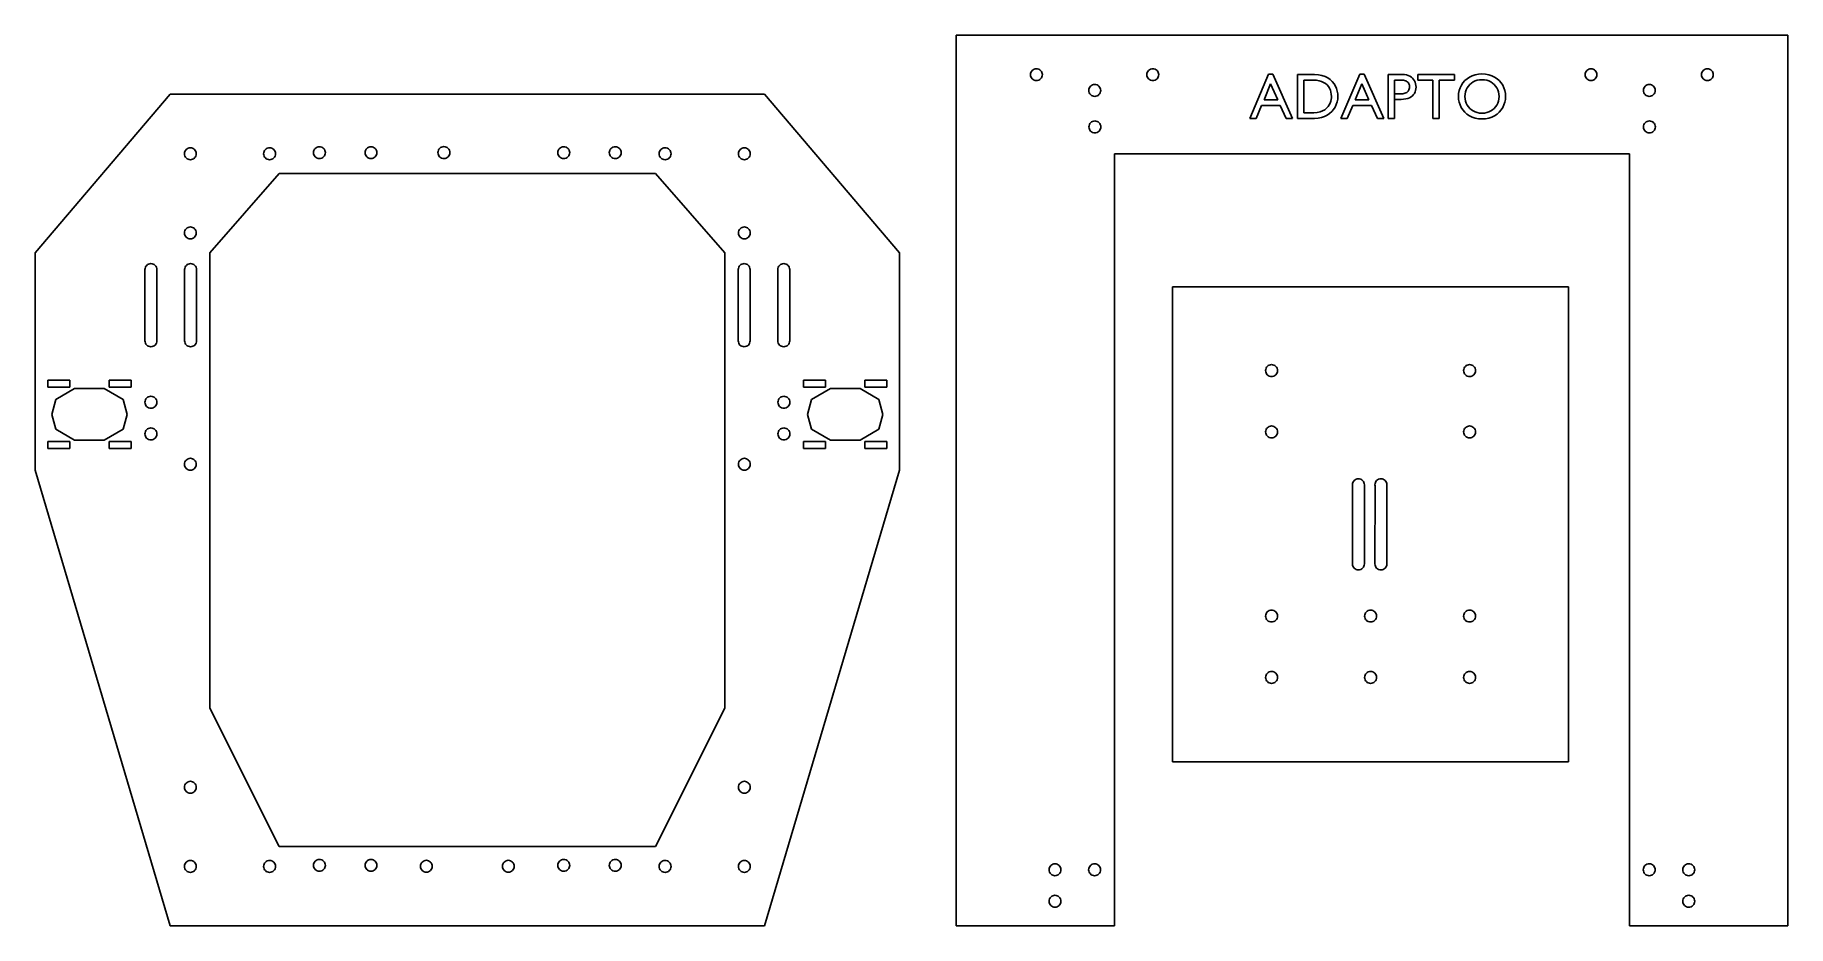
# Model space of a CAD drawing. Extents: x -68 to 817, y 0 to 450.
import ezdxf

# ---------------------------------------------------------------- set-up
doc = ezdxf.new("R2010")
doc.units = 0

msp = doc.modelspace()

# ---------------------------------------------------------------- linework, layer by layer
for p, q in [((396.73, 450), (816.76, 450)), ((396.73, 0), (396.73, 450)), ((816.76, 450), (816.76, 0)), ((434.34, 430), (434.4, 430.58)), ((434.4, 429.41), (434.34, 430)), ((434.4, 430.58), (434.57, 431.15)), ((434.57, 428.85), (434.4, 429.41)), ((434.57, 431.15), (434.85, 431.66)), ((434.85, 428.33), (434.57, 428.85)), ((434.85, 431.66), (435.22, 432.12)), ((435.22, 427.88), (434.85, 428.33)), ((435.22, 432.12), (435.68, 432.49)), ((435.68, 427.5), (435.22, 427.88)), ((435.68, 432.49), (436.19, 432.77)), ((436.19, 427.23), (435.68, 427.5)), ((436.19, 432.77), (436.76, 432.94)), ((436.76, 427.05), (436.19, 427.23)), ((436.76, 432.94), (437.34, 433)), ((437.34, 427), (436.76, 427.05)), ((437.34, 433), (437.93, 432.94)), ((437.93, 427.05), (437.34, 427)), ((437.93, 432.94), (438.49, 432.77)), ((438.49, 427.23), (437.93, 427.05)), ((438.49, 432.77), (439.01, 432.49)), ((439.01, 427.5), (438.49, 427.23)), ((439.01, 432.49), (439.46, 432.12)), ((439.46, 427.88), (439.01, 427.5)), ((439.46, 432.12), (439.84, 431.66)), ((439.84, 428.33), (439.46, 427.88)), ((439.84, 431.66), (440.11, 431.15)), ((440.11, 428.85), (439.84, 428.33)), ((440.29, 430.58), (440.11, 431.15)), ((440.29, 429.41), (440.11, 428.85)), ((440.29, 430.58), (440.34, 430)), ((440.34, 430), (440.29, 429.41)), ((465.61, 424.79), (466.17, 424.96)), ((466.17, 424.96), (466.76, 425.02)), ((466.76, 425.02), (467.34, 424.96)), ((467.34, 424.96), (467.91, 424.79)), ((493.09, 430), (493.15, 430.58)), ((493.15, 429.41), (493.09, 430)), ((493.15, 430.58), (493.32, 431.14)), ((493.32, 428.85), (493.15, 429.41)), ((493.32, 431.14), (493.6, 431.66)), ((493.6, 428.33), (493.32, 428.85)), ((493.6, 431.66), (493.97, 432.12)), ((493.97, 427.87), (493.6, 428.33)), ((493.97, 432.12), (494.43, 432.49)), ((494.43, 427.5), (493.97, 427.87)), ((494.94, 432.77), (494.43, 432.49)), ((494.94, 427.22), (494.43, 427.5)), ((494.94, 432.77), (495.51, 432.94)), ((495.51, 427.05), (494.94, 427.22)), ((495.51, 432.94), (496.09, 433)), ((496.09, 427), (495.51, 427.05)), ((496.09, 433), (496.68, 432.94)), ((496.68, 427.05), (496.09, 427)), ((496.68, 432.94), (497.24, 432.77)), ((497.24, 427.22), (496.68, 427.05)), ((497.24, 432.77), (497.76, 432.49)), ((497.76, 427.5), (497.24, 427.22)), ((497.76, 432.49), (498.21, 432.12)), ((498.21, 427.87), (497.76, 427.5)), ((498.21, 432.12), (498.59, 431.66)), ((498.59, 428.33), (498.21, 427.87)), ((498.59, 431.66), (498.86, 431.14)), ((498.86, 428.85), (498.59, 428.33)), ((498.86, 431.14), (499.04, 430.58)), ((499.04, 429.41), (498.86, 428.85)), ((499.04, 430.58), (499.09, 430)), ((499.09, 430), (499.04, 429.41)), ((554.51, 430.2), (544.99, 407.91)), ((552.27, 417.3), (555.59, 425.33)), ((556.76, 430.2), (554.51, 430.2)), ((559.16, 417.3), (555.59, 425.33)), ((566.67, 407.91), (556.76, 430.2)), ((569.14, 430.07), (569.14, 407.91)), ((577.75, 430.07), (569.14, 430.07)), ((572.32, 427.21), (577.23, 427.21)), ((572.32, 410.77), (572.32, 427.21)), ((577.23, 427.21), (578.71, 427.13)), ((579.7, 429.95), (577.75, 430.07)), ((578.71, 427.13), (580.06, 426.91)), ((581.47, 429.61), (579.7, 429.95)), ((580.06, 426.91), (581.26, 426.55)), ((581.26, 426.55), (582.33, 426.07)), ((583.05, 429.08), (581.47, 429.61)), ((582.33, 426.07), (583.27, 425.47)), ((584.45, 428.36), (583.05, 429.08)), ((583.27, 425.47), (584.08, 424.77)), ((585.67, 427.49), (584.45, 428.36)), ((585.67, 427.49), (586.72, 426.49)), ((587.6, 425.38), (586.72, 426.49)), ((588.31, 424.19), (587.6, 425.38)), ((600.57, 430.2), (591.04, 407.91)), ((601.64, 425.33), (598.32, 417.3)), ((602.81, 430.2), (600.57, 430.2)), ((601.64, 425.33), (605.21, 417.3)), ((612.72, 407.91), (602.81, 430.2)), ((615, 430.07), (615, 407.91)), ((621.92, 430.07), (615, 430.07)), ((618.18, 427.21), (618.18, 420.35)), ((621.92, 427.21), (618.18, 427.21)), ((623.08, 430.01), (621.92, 430.07)), ((622.6, 427.18), (621.92, 427.21)), ((623.2, 427.07), (622.6, 427.18)), ((624.12, 429.84), (623.08, 430.01)), ((623.73, 426.91), (623.2, 427.07)), ((624.18, 426.7), (623.73, 426.91)), ((625.06, 429.57), (624.12, 429.84)), ((624.57, 426.43), (624.18, 426.7)), ((624.89, 426.13), (624.57, 426.43)), ((625.15, 425.79), (624.89, 426.13)), ((625.9, 429.2), (625.06, 429.57)), ((625.35, 425.43), (625.15, 425.79)), ((625.51, 425.05), (625.35, 425.43)), ((625.61, 424.65), (625.51, 425.05)), ((626.63, 428.74), (625.9, 429.2)), ((627.26, 428.2), (626.63, 428.74)), ((627.79, 427.59), (627.26, 428.2)), ((628.22, 426.91), (627.79, 427.59)), ((628.55, 426.18), (628.22, 426.91)), ((628.79, 425.39), (628.55, 426.18)), ((628.93, 424.56), (628.79, 425.39)), ((629.85, 427.21), (629.85, 430.07)), ((648.37, 430.07), (629.85, 430.07)), ((637.52, 427.21), (629.85, 427.21)), ((637.52, 407.91), (637.52, 427.21)), ((640.7, 427.21), (640.7, 407.91)), ((648.37, 427.21), (640.7, 427.21)), ((648.37, 430.07), (648.37, 427.21)), ((652.68, 425.88), (651.88, 424.67)), ((653.64, 426.98), (652.68, 425.88)), ((654.75, 427.95), (653.64, 426.98)), ((656.01, 428.78), (654.75, 427.95)), ((655.41, 424.24), (656.13, 425.04)), ((657.4, 429.45), (656.01, 428.78)), ((656.13, 425.04), (656.94, 425.74)), ((657.86, 426.33), (656.94, 425.74)), ((658.91, 429.95), (657.4, 429.45)), ((657.86, 426.33), (658.85, 426.8)), ((658.85, 426.8), (659.93, 427.15)), ((660.54, 430.26), (658.91, 429.95)), ((659.93, 427.15), (661.08, 427.37)), ((662.28, 430.36), (660.54, 430.26)), ((661.08, 427.37), (662.28, 427.44)), ((664.05, 430.26), (662.28, 430.36)), ((662.28, 427.44), (663.5, 427.37)), ((663.5, 427.37), (664.65, 427.15)), ((665.71, 429.95), (664.05, 430.26)), ((664.65, 427.15), (665.73, 426.8)), ((667.23, 429.45), (665.71, 429.95)), ((665.73, 426.8), (666.74, 426.33)), ((666.74, 426.33), (667.65, 425.74)), ((668.63, 428.79), (667.23, 429.45)), ((667.65, 425.74), (668.47, 425.04)), ((668.47, 425.04), (669.19, 424.24)), ((669.88, 427.96), (668.63, 428.79)), ((670.99, 426.99), (669.88, 427.96)), ((671.95, 425.89), (670.99, 426.99)), ((672.74, 424.68), (671.95, 425.89)), ((714.34, 430), (714.4, 430.58)), ((714.4, 429.41), (714.34, 430)), ((714.4, 430.58), (714.57, 431.15)), ((714.57, 428.85), (714.4, 429.41)), ((714.57, 431.15), (714.85, 431.66)), ((714.85, 428.33), (714.57, 428.85)), ((714.85, 431.66), (715.22, 432.12)), ((715.22, 427.88), (714.85, 428.33)), ((715.22, 432.12), (715.68, 432.49)), ((715.68, 427.5), (715.22, 427.88)), ((715.68, 432.49), (716.19, 432.77)), ((715.68, 427.5), (716.19, 427.23)), ((716.19, 432.77), (716.76, 432.94)), ((716.76, 427.05), (716.19, 427.23)), ((716.76, 432.94), (717.34, 433)), ((717.34, 427), (716.76, 427.05)), ((717.34, 433), (717.93, 432.94)), ((717.93, 427.05), (717.34, 427)), ((717.93, 432.94), (718.49, 432.77)), ((718.49, 427.23), (717.93, 427.05)), ((718.49, 432.77), (719.01, 432.49)), ((719.01, 427.5), (718.49, 427.23)), ((719.01, 432.49), (719.46, 432.12)), ((719.46, 427.88), (719.01, 427.5)), ((719.46, 432.12), (719.84, 431.66)), ((719.84, 428.33), (719.46, 427.88)), ((719.84, 431.66), (720.11, 431.15)), ((720.11, 428.85), (719.84, 428.33)), ((720.11, 431.15), (720.29, 430.58)), ((720.29, 429.41), (720.11, 428.85)), ((720.29, 430.58), (720.34, 430)), ((720.34, 430), (720.29, 429.41)), ((745.61, 424.79), (746.17, 424.96)), ((746.17, 424.96), (746.76, 425.02)), ((746.76, 425.02), (747.34, 424.96)), ((747.34, 424.96), (747.91, 424.79)), ((773.09, 430), (773.15, 430.58)), ((773.15, 429.41), (773.09, 430)), ((773.15, 430.58), (773.32, 431.14)), ((773.32, 428.85), (773.15, 429.41)), ((773.32, 431.14), (773.6, 431.66)), ((773.6, 428.33), (773.32, 428.85)), ((773.6, 431.66), (773.97, 432.12)), ((773.97, 427.87), (773.6, 428.33)), ((773.97, 432.12), (774.43, 432.49)), ((774.43, 427.5), (773.97, 427.87)), ((774.43, 432.49), (774.94, 432.77)), ((774.94, 427.22), (774.43, 427.5)), ((774.94, 432.77), (775.51, 432.94)), ((775.51, 427.05), (774.94, 427.22)), ((775.51, 432.94), (776.09, 433)), ((776.09, 427), (775.51, 427.05)), ((776.09, 433), (776.68, 432.94)), ((776.68, 427.05), (776.09, 427)), ((776.68, 432.94), (777.24, 432.77)), ((777.24, 427.22), (776.68, 427.05)), ((777.24, 432.77), (777.76, 432.49)), ((777.76, 427.5), (777.24, 427.22)), ((777.76, 432.49), (778.21, 432.12)), ((778.21, 427.87), (777.76, 427.5)), ((778.21, 432.12), (778.59, 431.66)), ((778.59, 428.33), (778.21, 427.87)), ((778.86, 431.14), (778.59, 431.66)), ((778.86, 428.85), (778.59, 428.33)), ((778.86, 431.14), (779.04, 430.58)), ((779.04, 429.41), (778.86, 428.85)), ((779.04, 430.58), (779.09, 430)), ((779.09, 430), (779.04, 429.41)), ((0, 420.12, 0), (-68.26, 340, 0)), ((0, 420.12, 0), (300, 420.12, 0)), ((368.26, 340, 0), (300, 420.12, 0)), ((463.76, 422.02), (463.82, 422.6)), ((463.82, 421.43), (463.76, 422.02)), ((463.82, 422.6), (463.99, 423.17)), ((463.99, 420.87), (463.82, 421.43)), ((463.99, 423.17), (464.26, 423.68)), ((464.26, 420.35), (463.99, 420.87)), ((464.26, 423.68), (464.64, 424.14)), ((464.64, 419.9), (464.26, 420.35)), ((464.64, 424.14), (465.09, 424.51)), ((465.09, 419.52), (464.64, 419.9)), ((465.09, 424.51), (465.61, 424.79)), ((465.61, 419.25), (465.09, 419.52)), ((466.17, 419.08), (465.61, 419.25)), ((466.76, 419.02), (466.17, 419.08)), ((467.34, 419.08), (466.76, 419.02)), ((467.91, 419.25), (467.34, 419.08)), ((467.91, 424.79), (468.42, 424.51)), ((468.42, 419.52), (467.91, 419.25)), ((468.42, 424.51), (468.88, 424.14)), ((468.88, 419.9), (468.42, 419.52)), ((468.88, 424.14), (469.25, 423.68)), ((469.25, 420.35), (468.88, 419.9)), ((469.25, 423.68), (469.53, 423.17)), ((469.53, 420.87), (469.25, 420.35)), ((469.7, 422.6), (469.53, 423.17)), ((469.7, 421.43), (469.53, 420.87)), ((469.7, 422.6), (469.76, 422.02)), ((469.76, 422.02), (469.7, 421.43)), ((552.27, 417.3), (559.16, 417.3)), ((584.08, 424.77), (584.75, 423.98)), ((584.75, 423.98), (585.3, 423.1)), ((585.3, 423.1), (585.73, 422.15)), ((585.89, 416.55), (585.57, 415.64)), ((586.03, 421.14), (585.73, 422.15)), ((586.11, 417.43), (585.89, 416.55)), ((586.03, 421.14), (586.21, 420.09)), ((586.23, 418.25), (586.11, 417.43)), ((586.21, 420.09), (586.27, 418.99)), ((586.27, 418.99), (586.23, 418.25)), ((588.86, 422.93), (588.31, 424.19)), ((588.74, 414.86), (589.19, 416.19)), ((589.24, 421.63), (588.86, 422.93)), ((589.19, 416.19), (589.46, 417.58)), ((589.47, 420.31), (589.24, 421.63)), ((589.46, 417.58), (589.55, 418.99)), ((589.55, 418.99), (589.47, 420.31)), ((605.21, 417.3), (598.32, 417.3)), ((618.18, 420.35), (618.18, 417.49)), ((618.18, 420.35), (621.79, 420.35)), ((618.18, 407.91), (618.18, 417.49)), ((621.5, 417.49), (618.18, 417.49)), ((621.5, 417.49), (622.72, 417.55)), ((621.79, 420.35), (622.36, 420.38)), ((622.36, 420.38), (622.9, 420.46)), ((622.72, 417.55), (623.83, 417.71)), ((622.9, 420.46), (623.4, 420.59)), ((623.4, 420.59), (623.85, 420.76)), ((623.83, 417.71), (624.83, 417.97)), ((623.85, 420.76), (624.27, 420.99)), ((624.27, 420.99), (624.63, 421.26)), ((624.63, 421.26), (624.94, 421.58)), ((624.83, 417.97), (625.72, 418.33)), ((624.94, 421.58), (625.21, 421.95)), ((625.21, 421.95), (625.41, 422.36)), ((625.41, 422.36), (625.56, 422.81)), ((625.56, 422.81), (625.66, 423.3)), ((625.67, 424.24), (625.61, 424.65)), ((625.66, 423.3), (625.69, 423.83)), ((625.69, 423.83), (625.67, 424.24)), ((625.72, 418.33), (626.49, 418.77)), ((626.49, 418.77), (627.16, 419.29)), ((627.16, 419.29), (627.72, 419.89)), ((627.72, 419.89), (628.17, 420.55)), ((628.17, 420.55), (628.53, 421.26)), ((628.53, 421.26), (628.77, 422.03)), ((628.77, 422.03), (628.92, 422.85)), ((628.92, 422.85), (628.97, 423.7)), ((628.97, 423.7), (628.93, 424.56)), ((650.49, 420.5), (650.39, 418.99)), ((650.39, 418.99), (650.48, 417.5)), ((650.48, 417.5), (650.76, 416.06)), ((650.77, 421.96), (650.49, 420.5)), ((650.76, 416.06), (651.22, 414.68)), ((651.24, 423.36), (650.77, 421.96)), ((651.88, 424.67), (651.24, 423.36)), ((653.67, 418.99), (653.75, 420.18)), ((653.75, 417.81), (653.67, 418.99)), ((653.75, 420.18), (653.97, 421.31)), ((653.97, 416.68), (653.75, 417.81)), ((653.97, 421.31), (654.32, 422.37)), ((654.32, 415.63), (653.97, 416.68)), ((654.32, 422.37), (654.81, 423.35)), ((654.81, 423.35), (655.41, 424.24)), ((669.19, 424.24), (669.79, 423.35)), ((669.79, 423.35), (670.28, 422.37)), ((670.28, 422.37), (670.63, 421.31)), ((670.63, 416.68), (670.28, 415.63)), ((670.63, 421.31), (670.85, 420.18)), ((670.85, 417.81), (670.63, 416.68)), ((670.85, 420.18), (670.93, 418.99)), ((670.93, 418.99), (670.85, 417.81)), ((673.38, 423.37), (672.74, 424.68)), ((673.84, 421.98), (673.38, 423.37)), ((673.39, 414.69), (673.84, 416.07)), ((674.12, 420.51), (673.84, 421.98)), ((673.84, 416.07), (674.12, 417.51)), ((674.21, 418.99), (674.12, 420.51)), ((674.12, 417.51), (674.21, 418.99)), ((743.76, 422.02), (743.82, 422.6)), ((743.82, 421.43), (743.76, 422.02)), ((743.82, 422.6), (743.99, 423.17)), ((743.99, 420.87), (743.82, 421.43)), ((743.99, 423.17), (744.26, 423.68)), ((744.26, 420.35), (743.99, 420.87)), ((744.26, 423.68), (744.64, 424.14)), ((744.64, 419.9), (744.26, 420.35)), ((744.64, 424.14), (745.09, 424.51)), ((745.09, 419.52), (744.64, 419.9)), ((745.09, 424.51), (745.61, 424.79)), ((745.61, 419.25), (745.09, 419.52)), ((746.17, 419.08), (745.61, 419.25)), ((746.17, 419.08), (746.76, 419.02)), ((747.34, 419.08), (746.76, 419.02)), ((747.91, 419.25), (747.34, 419.08)), ((747.91, 424.79), (748.42, 424.51)), ((748.42, 419.52), (747.91, 419.25)), ((748.42, 424.51), (748.88, 424.14)), ((748.88, 419.9), (748.42, 419.52)), ((748.88, 424.14), (749.25, 423.68)), ((749.25, 420.35), (748.88, 419.9)), ((749.25, 423.68), (749.53, 423.17)), ((749.53, 420.87), (749.25, 420.35)), ((749.53, 423.17), (749.7, 422.6)), ((749.7, 421.43), (749.53, 420.87)), ((749.7, 422.6), (749.76, 422.02)), ((749.76, 422.02), (749.7, 421.43)), ((544.99, 407.91), (548.24, 407.91)), ((551.04, 414.44), (548.24, 407.91)), ((551.04, 414.44), (560.46, 414.44)), ((560.46, 414.44), (563.42, 407.91)), ((563.42, 407.91), (566.67, 407.91)), ((569.14, 407.91), (577.78, 407.91)), ((577.39, 410.77), (572.32, 410.77)), ((579.08, 410.88), (577.39, 410.77)), ((577.78, 407.91), (579.55, 408.02)), ((580.56, 411.19), (579.08, 410.88)), ((579.55, 408.02), (581.19, 408.33)), ((581.82, 411.67), (580.56, 411.19)), ((581.19, 408.33), (582.71, 408.84)), ((582.9, 412.29), (581.82, 411.67)), ((582.71, 408.84), (584.08, 409.52)), ((583.8, 413.03), (582.9, 412.29)), ((584.54, 413.85), (583.8, 413.03)), ((584.08, 409.52), (585.32, 410.35)), ((585.12, 414.73), (584.54, 413.85)), ((585.57, 415.64), (585.12, 414.73)), ((585.32, 410.35), (586.41, 411.31)), ((586.41, 411.31), (587.35, 412.4)), ((587.35, 412.4), (588.12, 413.59)), ((588.12, 413.59), (588.74, 414.86)), ((591.04, 407.91), (594.29, 407.91)), ((594.29, 407.91), (597.09, 414.44)), ((597.09, 414.44), (606.51, 414.44)), ((609.47, 407.91), (606.51, 414.44)), ((609.47, 407.91), (612.72, 407.91)), ((615, 407.91), (618.18, 407.91)), ((640.7, 407.91), (637.52, 407.91)), ((651.22, 414.68), (651.85, 413.37)), ((651.85, 413.37), (652.64, 412.15)), ((652.64, 412.15), (653.59, 411.05)), ((653.59, 411.05), (654.69, 410.07)), ((654.81, 414.65), (654.32, 415.63)), ((654.69, 410.07), (655.93, 409.23)), ((655.41, 413.75), (654.81, 414.65)), ((656.13, 412.95), (655.41, 413.75)), ((655.93, 409.23), (657.31, 408.55)), ((656.94, 412.25), (656.13, 412.95)), ((657.86, 411.65), (656.94, 412.25)), ((657.31, 408.55), (658.83, 408.04)), ((658.85, 411.18), (657.86, 411.65)), ((658.83, 408.04), (660.46, 407.72)), ((659.93, 410.83), (658.85, 411.18)), ((661.08, 410.61), (659.93, 410.83)), ((660.46, 407.72), (662.22, 407.61)), ((662.28, 410.54), (661.08, 410.61)), ((662.22, 407.61), (664.03, 407.72)), ((663.5, 410.61), (662.28, 410.54)), ((664.65, 410.83), (663.5, 410.61)), ((665.71, 408.04), (664.03, 407.72)), ((665.73, 411.18), (664.65, 410.83)), ((665.71, 408.04), (667.26, 408.55)), ((666.74, 411.65), (665.73, 411.18)), ((667.65, 412.25), (666.74, 411.65)), ((667.26, 408.55), (668.66, 409.23)), ((668.47, 412.95), (667.65, 412.25)), ((669.19, 413.75), (668.47, 412.95)), ((668.66, 409.23), (669.92, 410.08)), ((669.79, 414.65), (669.19, 413.75)), ((670.28, 415.63), (669.79, 414.65)), ((669.92, 410.08), (671.03, 411.06)), ((671.03, 411.06), (671.98, 412.17)), ((671.98, 412.17), (672.77, 413.38)), ((672.77, 413.38), (673.39, 414.69)), ((463.81, 403.61), (463.87, 404.19)), ((463.87, 403.02), (463.81, 403.61)), ((463.87, 404.19), (464.04, 404.76)), ((464.04, 402.46), (463.87, 403.02)), ((464.04, 404.76), (464.32, 405.28)), ((464.32, 401.94), (464.04, 402.46)), ((464.69, 405.73), (464.32, 405.28)), ((464.69, 401.49), (464.32, 401.94)), ((464.69, 405.73), (465.15, 406.1)), ((465.15, 401.11), (464.69, 401.49)), ((465.15, 406.1), (465.67, 406.38)), ((465.67, 400.84), (465.15, 401.11)), ((465.67, 406.38), (466.23, 406.55)), ((466.23, 400.67), (465.67, 400.84)), ((466.23, 406.55), (466.81, 406.61)), ((466.81, 400.61), (466.23, 400.67)), ((466.81, 406.61), (467.4, 406.55)), ((467.4, 400.67), (466.81, 400.61)), ((467.4, 406.55), (467.96, 406.38)), ((467.96, 400.84), (467.4, 400.67)), ((467.96, 406.38), (468.48, 406.1)), ((468.48, 401.11), (467.96, 400.84)), ((468.48, 406.1), (468.94, 405.73)), ((468.94, 401.49), (468.48, 401.11)), ((468.94, 405.73), (469.31, 405.28)), ((469.31, 401.94), (468.94, 401.49)), ((469.31, 405.28), (469.59, 404.76)), ((469.59, 402.46), (469.31, 401.94)), ((469.59, 404.76), (469.76, 404.19)), ((469.76, 403.02), (469.59, 402.46)), ((469.76, 404.19), (469.81, 403.61)), ((469.81, 403.61), (469.76, 403.02)), ((743.87, 404.19), (743.81, 403.61)), ((743.87, 403.02), (743.81, 403.61)), ((743.87, 404.19), (744.04, 404.76)), ((744.04, 402.46), (743.87, 403.02)), ((744.04, 404.76), (744.32, 405.28)), ((744.32, 401.94), (744.04, 402.46)), ((744.32, 405.28), (744.69, 405.73)), ((744.69, 401.49), (744.32, 401.94)), ((744.69, 405.73), (745.15, 406.1)), ((745.15, 401.11), (744.69, 401.49)), ((745.15, 406.1), (745.67, 406.38)), ((745.67, 400.84), (745.15, 401.11)), ((745.67, 406.38), (746.23, 406.55)), ((746.23, 400.67), (745.67, 400.84)), ((746.23, 406.55), (746.81, 406.61)), ((746.81, 400.61), (746.23, 400.67)), ((746.81, 406.61), (747.4, 406.55)), ((747.4, 400.67), (746.81, 400.61)), ((747.4, 406.55), (747.96, 406.38)), ((747.96, 400.84), (747.4, 400.67)), ((747.96, 406.38), (748.48, 406.1)), ((748.48, 401.11), (747.96, 400.84)), ((748.48, 406.1), (748.94, 405.73)), ((748.94, 401.49), (748.48, 401.11)), ((748.94, 405.73), (749.31, 405.28)), ((749.31, 401.94), (748.94, 401.49)), ((749.31, 405.28), (749.59, 404.76)), ((749.59, 402.46), (749.31, 401.94)), ((749.59, 404.76), (749.76, 404.19)), ((749.76, 403.02), (749.59, 402.46)), ((749.76, 404.19), (749.81, 403.61)), ((749.81, 403.61), (749.76, 403.02)), ((7.15, 390.05, 0), (7.21, 390.63, 0)), ((7.21, 389.46, 0), (7.15, 390.05, 0)), ((7.21, 390.63, 0), (7.38, 391.2, 0)), ((7.38, 388.9, 0), (7.21, 389.46, 0)), ((7.38, 391.2, 0), (7.66, 391.72, 0)), ((7.66, 391.72, 0), (8.03, 392.17, 0)), ((8.03, 392.17, 0), (8.48, 392.54, 0)), ((8.48, 392.54, 0), (9, 392.82, 0)), ((9, 392.82, 0), (9.57, 392.99, 0)), ((9.57, 392.99, 0), (10.15, 393.05, 0)), ((10.15, 393.05, 0), (10.74, 392.99, 0)), ((10.74, 392.99, 0), (11.3, 392.82, 0)), ((11.3, 392.82, 0), (11.82, 392.54, 0)), ((11.82, 392.54, 0), (12.27, 392.17, 0)), ((12.27, 392.17, 0), (12.64, 391.72, 0)), ((12.64, 391.72, 0), (12.92, 391.2, 0)), ((12.92, 391.2, 0), (13.09, 390.63, 0)), ((12.92, 388.9, 0), (13.09, 389.46, 0)), ((13.09, 390.63, 0), (13.15, 390.05, 0)), ((13.15, 390.05, 0), (13.09, 389.46, 0)), ((47.15, 390.05, 0), (47.21, 390.63, 0)), ((47.21, 389.46, 0), (47.15, 390.05, 0)), ((47.21, 390.63, 0), (47.38, 391.2, 0)), ((47.38, 388.9, 0), (47.21, 389.46, 0)), ((47.38, 391.2, 0), (47.66, 391.72, 0)), ((47.66, 391.72, 0), (48.03, 392.17, 0)), ((48.03, 392.17, 0), (48.48, 392.54, 0)), ((48.48, 392.54, 0), (49, 392.82, 0)), ((49, 392.82, 0), (49.57, 392.99, 0)), ((49.57, 392.99, 0), (50.15, 393.05, 0)), ((50.15, 393.05, 0), (50.74, 392.99, 0)), ((50.74, 392.99, 0), (51.3, 392.82, 0)), ((51.3, 392.82, 0), (51.82, 392.54, 0)), ((51.82, 392.54, 0), (52.27, 392.17, 0)), ((52.27, 392.17, 0), (52.64, 391.72, 0)), ((52.64, 391.72, 0), (52.92, 391.2, 0)), ((52.92, 391.2, 0), (53.09, 390.63, 0)), ((53.09, 389.46, 0), (52.92, 388.9, 0)), ((53.15, 390.05, 0), (53.09, 390.63, 0)), ((53.15, 390.05, 0), (53.09, 389.46, 0)), ((72.39, 391.2, 0), (72.33, 390.61, 0)), ((72.33, 390.61, 0), (72.39, 390.03, 0)), ((72.56, 391.76, 0), (72.39, 391.2, 0)), ((72.39, 390.03, 0), (72.56, 389.46, 0)), ((72.83, 392.28, 0), (72.56, 391.76, 0)), ((72.56, 389.46, 0), (72.83, 388.95, 0)), ((73.21, 392.73, 0), (72.83, 392.28, 0)), ((73.66, 393.11, 0), (73.21, 392.73, 0)), ((74.18, 393.38, 0), (73.66, 393.11, 0)), ((74.74, 393.55, 0), (74.18, 393.38, 0)), ((75.33, 393.61, 0), (74.74, 393.55, 0)), ((75.91, 393.55, 0), (75.33, 393.61, 0)), ((76.48, 393.38, 0), (75.91, 393.55, 0)), ((76.99, 393.11, 0), (76.48, 393.38, 0)), ((77.45, 392.73, 0), (76.99, 393.11, 0)), ((77.82, 392.28, 0), (77.45, 392.73, 0)), ((78.1, 391.76, 0), (77.82, 392.28, 0)), ((77.82, 388.95, 0), (78.1, 389.46, 0)), ((78.27, 391.2, 0), (78.1, 391.76, 0)), ((78.1, 389.46, 0), (78.27, 390.03, 0)), ((78.33, 390.61, 0), (78.27, 391.2, 0)), ((78.27, 390.03, 0), (78.33, 390.61, 0)), ((98.39, 391.2, 0), (98.33, 390.61, 0)), ((98.33, 390.61, 0), (98.39, 390.03, 0)), ((98.56, 391.76, 0), (98.39, 391.2, 0)), ((98.39, 390.03, 0), (98.56, 389.46, 0)), ((98.83, 392.28, 0), (98.56, 391.76, 0)), ((98.56, 389.46, 0), (98.83, 388.95, 0)), ((99.21, 392.73, 0), (98.83, 392.28, 0)), ((99.66, 393.11, 0), (99.21, 392.73, 0)), ((100.18, 393.38, 0), (99.66, 393.11, 0)), ((100.74, 393.55, 0), (100.18, 393.38, 0)), ((101.33, 393.61, 0), (100.74, 393.55, 0)), ((101.91, 393.55, 0), (101.33, 393.61, 0)), ((102.48, 393.38, 0), (101.91, 393.55, 0)), ((102.99, 393.11, 0), (102.48, 393.38, 0)), ((103.45, 392.73, 0), (102.99, 393.11, 0)), ((103.82, 392.28, 0), (103.45, 392.73, 0)), ((104.1, 391.76, 0), (103.82, 392.28, 0)), ((103.82, 388.95, 0), (104.1, 389.46, 0)), ((104.1, 391.76, 0), (104.27, 391.2, 0)), ((104.1, 389.46, 0), (104.27, 390.03, 0)), ((104.33, 390.61, 0), (104.27, 391.2, 0)), ((104.27, 390.03, 0), (104.33, 390.61, 0)), ((135.2, 391.24, 0), (135.14, 390.65, 0)), ((135.14, 390.65, 0), (135.2, 390.07, 0)), ((135.37, 391.8, 0), (135.2, 391.24, 0)), ((135.2, 390.07, 0), (135.37, 389.5, 0)), ((135.65, 392.32, 0), (135.37, 391.8, 0)), ((135.37, 389.5, 0), (135.65, 388.98, 0)), ((136.02, 392.77, 0), (135.65, 392.32, 0)), ((136.47, 393.14, 0), (136.02, 392.77, 0)), ((136.99, 393.42, 0), (136.47, 393.14, 0)), ((137.56, 393.59, 0), (136.99, 393.42, 0)), ((138.14, 393.65, 0), (137.56, 393.59, 0)), ((138.73, 393.59, 0), (138.14, 393.65, 0)), ((138.73, 393.59, 0), (139.29, 393.42, 0)), ((139.81, 393.14, 0), (139.29, 393.42, 0)), ((140.26, 392.77, 0), (139.81, 393.14, 0)), ((140.64, 392.32, 0), (140.26, 392.77, 0)), ((140.91, 391.8, 0), (140.64, 392.32, 0)), ((140.64, 388.98, 0), (140.91, 389.5, 0)), ((141.08, 391.24, 0), (140.91, 391.8, 0)), ((140.91, 389.5, 0), (141.08, 390.07, 0)), ((141.14, 390.65, 0), (141.08, 391.24, 0)), ((141.08, 390.07, 0), (141.14, 390.65, 0)), ((195.67, 390.61, 0), (195.73, 391.2, 0)), ((195.73, 390.03, 0), (195.67, 390.61, 0)), ((195.73, 391.2, 0), (195.9, 391.76, 0)), ((195.9, 389.46, 0), (195.73, 390.03, 0)), ((195.9, 391.76, 0), (196.18, 392.28, 0)), ((196.18, 388.95, 0), (195.9, 389.46, 0)), ((196.18, 392.28, 0), (196.55, 392.73, 0)), ((196.55, 392.73, 0), (197, 393.11, 0)), ((197, 393.11, 0), (197.52, 393.38, 0)), ((197.52, 393.38, 0), (198.09, 393.55, 0)), ((198.09, 393.55, 0), (198.67, 393.61, 0)), ((198.67, 393.61, 0), (199.26, 393.55, 0)), ((199.26, 393.55, 0), (199.82, 393.38, 0)), ((199.82, 393.38, 0), (200.34, 393.11, 0)), ((200.34, 393.11, 0), (200.79, 392.73, 0)), ((200.79, 392.73, 0), (201.17, 392.28, 0)), ((201.17, 392.28, 0), (201.44, 391.76, 0)), ((201.44, 389.46, 0), (201.17, 388.95, 0)), ((201.44, 391.76, 0), (201.61, 391.2, 0)), ((201.61, 390.03, 0), (201.44, 389.46, 0)), ((201.61, 391.2, 0), (201.67, 390.61, 0)), ((201.67, 390.61, 0), (201.61, 390.03, 0)), ((221.67, 390.61, 0), (221.73, 391.2, 0)), ((221.73, 390.03, 0), (221.67, 390.61, 0)), ((221.73, 391.2, 0), (221.9, 391.76, 0)), ((221.9, 389.46, 0), (221.73, 390.03, 0)), ((221.9, 391.76, 0), (222.18, 392.28, 0)), ((222.18, 388.95, 0), (221.9, 389.46, 0)), ((222.18, 392.28, 0), (222.55, 392.73, 0)), ((222.55, 392.73, 0), (223, 393.11, 0)), ((223, 393.11, 0), (223.52, 393.38, 0)), ((223.52, 393.38, 0), (224.09, 393.55, 0)), ((224.09, 393.55, 0), (224.67, 393.61, 0)), ((224.67, 393.61, 0), (225.26, 393.55, 0)), ((225.26, 393.55, 0), (225.82, 393.38, 0)), ((226.34, 393.11, 0), (225.82, 393.38, 0)), ((226.34, 393.11, 0), (226.79, 392.73, 0)), ((226.79, 392.73, 0), (227.17, 392.28, 0)), ((227.17, 392.28, 0), (227.44, 391.76, 0)), ((227.44, 389.46, 0), (227.17, 388.95, 0)), ((227.44, 391.76, 0), (227.61, 391.2, 0)), ((227.61, 390.03, 0), (227.44, 389.46, 0)), ((227.61, 391.2, 0), (227.67, 390.61, 0)), ((227.67, 390.61, 0), (227.61, 390.03, 0)), ((246.91, 390.63, 0), (246.85, 390.05, 0)), ((246.85, 390.05, 0), (246.91, 389.46, 0)), ((247.08, 391.2, 0), (246.91, 390.63, 0)), ((246.91, 389.46, 0), (247.08, 388.9, 0)), ((247.36, 391.72, 0), (247.08, 391.2, 0)), ((247.73, 392.17, 0), (247.36, 391.72, 0)), ((248.18, 392.54, 0), (247.73, 392.17, 0)), ((248.7, 392.82, 0), (248.18, 392.54, 0)), ((249.26, 392.99, 0), (248.7, 392.82, 0)), ((249.85, 393.05, 0), (249.26, 392.99, 0)), ((250.43, 392.99, 0), (249.85, 393.05, 0)), ((250.43, 392.99, 0), (251, 392.82, 0)), ((251.52, 392.54, 0), (251, 392.82, 0)), ((251.97, 392.17, 0), (251.52, 392.54, 0)), ((252.34, 391.72, 0), (251.97, 392.17, 0)), ((252.62, 391.2, 0), (252.34, 391.72, 0)), ((252.79, 390.63, 0), (252.62, 391.2, 0)), ((252.62, 388.9, 0), (252.79, 389.46, 0)), ((252.85, 390.05, 0), (252.79, 390.63, 0)), ((252.79, 389.46, 0), (252.85, 390.05, 0)), ((286.91, 390.63, 0), (286.85, 390.05, 0)), ((286.85, 390.05, 0), (286.91, 389.46, 0)), ((287.08, 391.2, 0), (286.91, 390.63, 0)), ((286.91, 389.46, 0), (287.08, 388.9, 0)), ((287.36, 391.72, 0), (287.08, 391.2, 0)), ((287.73, 392.17, 0), (287.36, 391.72, 0)), ((288.18, 392.54, 0), (287.73, 392.17, 0)), ((288.7, 392.82, 0), (288.18, 392.54, 0)), ((289.26, 392.99, 0), (288.7, 392.82, 0)), ((289.85, 393.05, 0), (289.26, 392.99, 0)), ((290.43, 392.99, 0), (289.85, 393.05, 0)), ((291, 392.82, 0), (290.43, 392.99, 0)), ((291.52, 392.54, 0), (291, 392.82, 0)), ((291.97, 392.17, 0), (291.52, 392.54, 0)), ((292.34, 391.72, 0), (291.97, 392.17, 0)), ((292.62, 391.2, 0), (292.34, 391.72, 0)), ((292.79, 390.63, 0), (292.62, 391.2, 0)), ((292.79, 389.46, 0), (292.62, 388.9, 0)), ((292.85, 390.05, 0), (292.79, 390.63, 0)), ((292.79, 389.46, 0), (292.85, 390.05, 0)), ((476.73, 390), (476.73, 0)), ((736.76, 390), (476.73, 390)), ((736.76, 390), (736.76, 0)), ((7.66, 388.38, 0), (7.38, 388.9, 0)), ((8.03, 387.93, 0), (7.66, 388.38, 0)), ((8.48, 387.55, 0), (8.03, 387.93, 0)), ((9, 387.28, 0), (8.48, 387.55, 0)), ((9.57, 387.11, 0), (9, 387.28, 0)), ((10.15, 387.05, 0), (9.57, 387.11, 0)), ((10.74, 387.11, 0), (10.15, 387.05, 0)), ((11.3, 387.28, 0), (10.74, 387.11, 0)), ((11.82, 387.55, 0), (11.3, 387.28, 0)), ((12.27, 387.93, 0), (11.82, 387.55, 0)), ((12.64, 388.38, 0), (12.27, 387.93, 0)), ((12.92, 388.9, 0), (12.64, 388.38, 0)), ((47.66, 388.38, 0), (47.38, 388.9, 0)), ((48.03, 387.93, 0), (47.66, 388.38, 0)), ((48.48, 387.55, 0), (48.03, 387.93, 0)), ((49, 387.28, 0), (48.48, 387.55, 0)), ((49.57, 387.11, 0), (49, 387.28, 0)), ((50.15, 387.05, 0), (49.57, 387.11, 0)), ((50.74, 387.11, 0), (50.15, 387.05, 0)), ((51.3, 387.28, 0), (50.74, 387.11, 0)), ((51.82, 387.55, 0), (51.3, 387.28, 0)), ((52.27, 387.93, 0), (51.82, 387.55, 0)), ((52.64, 388.38, 0), (52.27, 387.93, 0)), ((52.92, 388.9, 0), (52.64, 388.38, 0)), ((72.83, 388.95, 0), (73.21, 388.49, 0)), ((73.21, 388.49, 0), (73.66, 388.12, 0)), ((73.66, 388.12, 0), (74.18, 387.84, 0)), ((74.18, 387.84, 0), (74.74, 387.67, 0)), ((75.33, 387.61, 0), (74.74, 387.67, 0)), ((75.33, 387.61, 0), (75.91, 387.67, 0)), ((75.91, 387.67, 0), (76.48, 387.84, 0)), ((76.48, 387.84, 0), (76.99, 388.12, 0)), ((76.99, 388.12, 0), (77.45, 388.49, 0)), ((77.45, 388.49, 0), (77.82, 388.95, 0)), ((98.83, 388.95, 0), (99.21, 388.49, 0)), ((99.21, 388.49, 0), (99.66, 388.12, 0)), ((99.66, 388.12, 0), (100.18, 387.84, 0)), ((100.18, 387.84, 0), (100.74, 387.67, 0)), ((100.74, 387.67, 0), (101.33, 387.61, 0)), ((101.33, 387.61, 0), (101.91, 387.67, 0)), ((101.91, 387.67, 0), (102.48, 387.84, 0)), ((102.48, 387.84, 0), (102.99, 388.12, 0)), ((102.99, 388.12, 0), (103.45, 388.49, 0)), ((103.45, 388.49, 0), (103.82, 388.95, 0)), ((135.65, 388.98, 0), (136.02, 388.53, 0)), ((136.02, 388.53, 0), (136.47, 388.16, 0)), ((136.47, 388.16, 0), (136.99, 387.88, 0)), ((136.99, 387.88, 0), (137.56, 387.71, 0)), ((137.56, 387.71, 0), (138.14, 387.65, 0)), ((138.14, 387.65, 0), (138.73, 387.71, 0)), ((138.73, 387.71, 0), (139.29, 387.88, 0)), ((139.29, 387.88, 0), (139.81, 388.16, 0)), ((139.81, 388.16, 0), (140.26, 388.53, 0)), ((140.26, 388.53, 0), (140.64, 388.98, 0)), ((196.55, 388.49, 0), (196.18, 388.95, 0)), ((197, 388.12, 0), (196.55, 388.49, 0)), ((197.52, 387.84, 0), (197, 388.12, 0)), ((198.09, 387.67, 0), (197.52, 387.84, 0)), ((198.67, 387.61, 0), (198.09, 387.67, 0)), ((198.67, 387.61, 0), (199.26, 387.67, 0)), ((199.82, 387.84, 0), (199.26, 387.67, 0)), ((200.34, 388.12, 0), (199.82, 387.84, 0)), ((200.79, 388.49, 0), (200.34, 388.12, 0)), ((201.17, 388.95, 0), (200.79, 388.49, 0)), ((222.55, 388.49, 0), (222.18, 388.95, 0)), ((223, 388.12, 0), (222.55, 388.49, 0)), ((223.52, 387.84, 0), (223, 388.12, 0)), ((224.09, 387.67, 0), (223.52, 387.84, 0)), ((224.67, 387.61, 0), (224.09, 387.67, 0)), ((225.26, 387.67, 0), (224.67, 387.61, 0)), ((225.82, 387.84, 0), (225.26, 387.67, 0)), ((226.34, 388.12, 0), (225.82, 387.84, 0)), ((226.79, 388.49, 0), (226.34, 388.12, 0)), ((227.17, 388.95, 0), (226.79, 388.49, 0)), ((247.08, 388.9, 0), (247.36, 388.38, 0)), ((247.36, 388.38, 0), (247.73, 387.93, 0)), ((247.73, 387.93, 0), (248.18, 387.55, 0)), ((248.18, 387.55, 0), (248.7, 387.28, 0)), ((248.7, 387.28, 0), (249.26, 387.11, 0)), ((249.26, 387.11, 0), (249.85, 387.05, 0)), ((249.85, 387.05, 0), (250.43, 387.11, 0)), ((250.43, 387.11, 0), (251, 387.28, 0)), ((251, 387.28, 0), (251.52, 387.55, 0)), ((251.52, 387.55, 0), (251.97, 387.93, 0)), ((251.97, 387.93, 0), (252.34, 388.38, 0)), ((252.34, 388.38, 0), (252.62, 388.9, 0)), ((287.08, 388.9, 0), (287.36, 388.38, 0)), ((287.36, 388.38, 0), (287.73, 387.93, 0)), ((287.73, 387.93, 0), (288.18, 387.55, 0)), ((288.18, 387.55, 0), (288.7, 387.28, 0)), ((288.7, 387.28, 0), (289.26, 387.11, 0)), ((289.26, 387.11, 0), (289.85, 387.05, 0)), ((289.85, 387.05, 0), (290.43, 387.11, 0)), ((290.43, 387.11, 0), (291, 387.28, 0)), ((291, 387.28, 0), (291.52, 387.55, 0)), ((291.52, 387.55, 0), (291.97, 387.93, 0)), ((291.97, 387.93, 0), (292.34, 388.38, 0)), ((292.34, 388.38, 0), (292.62, 388.9, 0)), ((55.05, 380.12, 0), (20.05, 340, 0)), ((55.05, 380.12, 0), (244.95, 380.12, 0)), ((279.95, 340, 0), (244.95, 380.12, 0)), ((7.15, 350.05, 0), (7.21, 350.63, 0)), ((7.21, 349.46, 0), (7.15, 350.05, 0)), ((7.21, 350.63, 0), (7.38, 351.2, 0)), ((7.38, 348.9, 0), (7.21, 349.46, 0)), ((7.38, 351.2, 0), (7.66, 351.72, 0)), ((7.66, 348.38, 0), (7.38, 348.9, 0)), ((7.66, 351.72, 0), (8.03, 352.17, 0)), ((8.03, 347.93, 0), (7.66, 348.38, 0)), ((8.03, 352.17, 0), (8.48, 352.54, 0)), ((8.03, 347.93, 0), (8.48, 347.55, 0)), ((8.48, 352.54, 0), (9, 352.82, 0)), ((9, 347.28, 0), (8.48, 347.55, 0)), ((9, 352.82, 0), (9.57, 352.99, 0)), ((9.57, 347.11, 0), (9, 347.28, 0)), ((9.57, 352.99, 0), (10.15, 353.05, 0)), ((10.15, 347.05, 0), (9.57, 347.11, 0)), ((10.15, 353.05, 0), (10.74, 352.99, 0)), ((10.74, 347.11, 0), (10.15, 347.05, 0)), ((10.74, 352.99, 0), (11.3, 352.82, 0)), ((11.3, 347.28, 0), (10.74, 347.11, 0)), ((11.3, 352.82, 0), (11.82, 352.54, 0)), ((11.82, 347.55, 0), (11.3, 347.28, 0)), ((11.82, 352.54, 0), (12.27, 352.17, 0)), ((12.27, 347.93, 0), (11.82, 347.55, 0)), ((12.27, 352.17, 0), (12.64, 351.72, 0)), ((12.64, 348.38, 0), (12.27, 347.93, 0)), ((12.64, 351.72, 0), (12.92, 351.2, 0)), ((12.92, 348.9, 0), (12.64, 348.38, 0)), ((12.92, 351.2, 0), (13.09, 350.63, 0)), ((13.09, 349.46, 0), (12.92, 348.9, 0)), ((13.09, 350.63, 0), (13.15, 350.05, 0)), ((13.15, 350.05, 0), (13.09, 349.46, 0)), ((286.91, 350.63, 0), (286.85, 350.05, 0)), ((286.85, 350.05, 0), (286.91, 349.46, 0)), ((287.08, 351.2, 0), (286.91, 350.63, 0)), ((286.91, 349.46, 0), (287.08, 348.9, 0)), ((287.36, 351.72, 0), (287.08, 351.2, 0)), ((287.08, 348.9, 0), (287.36, 348.38, 0)), ((287.73, 352.17, 0), (287.36, 351.72, 0)), ((287.36, 348.38, 0), (287.73, 347.93, 0)), ((288.18, 352.54, 0), (287.73, 352.17, 0)), ((287.73, 347.93, 0), (288.18, 347.55, 0)), ((288.7, 352.82, 0), (288.18, 352.54, 0)), ((288.7, 347.28, 0), (288.18, 347.55, 0)), ((289.26, 352.99, 0), (288.7, 352.82, 0)), ((288.7, 347.28, 0), (289.26, 347.11, 0)), ((289.85, 353.05, 0), (289.26, 352.99, 0)), ((289.26, 347.11, 0), (289.85, 347.05, 0)), ((290.43, 352.99, 0), (289.85, 353.05, 0)), ((289.85, 347.05, 0), (290.43, 347.11, 0)), ((291, 352.82, 0), (290.43, 352.99, 0)), ((290.43, 347.11, 0), (291, 347.28, 0)), ((291.52, 352.54, 0), (291, 352.82, 0)), ((291, 347.28, 0), (291.52, 347.55, 0)), ((291.97, 352.17, 0), (291.52, 352.54, 0)), ((291.52, 347.55, 0), (291.97, 347.93, 0)), ((292.34, 351.72, 0), (291.97, 352.17, 0)), ((291.97, 347.93, 0), (292.34, 348.38, 0)), ((292.62, 351.2, 0), (292.34, 351.72, 0)), ((292.34, 348.38, 0), (292.62, 348.9, 0)), ((292.79, 350.63, 0), (292.62, 351.2, 0)), ((292.62, 348.9, 0), (292.79, 349.46, 0)), ((292.85, 350.05, 0), (292.79, 350.63, 0)), ((292.79, 349.46, 0), (292.85, 350.05, 0)), ((-68.26, 340, 0), (-68.26, 230.15, 0)), ((20.05, 340, 0), (20.05, 110, 0)), ((279.95, 110, 0), (279.95, 340, 0)), ((368.26, 230.15, 0), (368.26, 340, 0)), ((-12.7, 332.13, 0), (-12.76, 331.54, 0)), ((-12.76, 331.54, 0), (-12.76, 295.54, 0)), ((-12.53, 332.69, 0), (-12.7, 332.13, 0)), ((-12.26, 333.21, 0), (-12.53, 332.69, 0)), ((-12.26, 333.21, 0), (-11.88, 333.66, 0)), ((-11.43, 334.04, 0), (-11.88, 333.66, 0)), ((-10.91, 334.31, 0), (-11.43, 334.04, 0)), ((-10.35, 334.48, 0), (-10.91, 334.31, 0)), ((-9.76, 334.54, 0), (-10.35, 334.48, 0)), ((-9.18, 334.48, 0), (-9.76, 334.54, 0)), ((-8.61, 334.31, 0), (-9.18, 334.48, 0)), ((-8.1, 334.04, 0), (-8.61, 334.31, 0)), ((-7.64, 333.66, 0), (-8.1, 334.04, 0)), ((-7.27, 333.21, 0), (-7.64, 333.66, 0)), ((-6.99, 332.69, 0), (-7.27, 333.21, 0)), ((-6.82, 332.13, 0), (-6.99, 332.69, 0)), ((-6.76, 331.54, 0), (-6.82, 332.13, 0)), ((-6.76, 295.54, 0), (-6.76, 331.54, 0)), ((7.3, 332.13, 0), (7.24, 331.54, 0)), ((7.24, 331.54, 0), (7.24, 295.54, 0)), ((7.47, 332.69, 0), (7.3, 332.13, 0)), ((7.74, 333.21, 0), (7.47, 332.69, 0)), ((8.12, 333.66, 0), (7.74, 333.21, 0)), ((8.57, 334.04, 0), (8.12, 333.66, 0)), ((9.09, 334.31, 0), (8.57, 334.04, 0)), ((9.65, 334.48, 0), (9.09, 334.31, 0)), ((10.24, 334.54, 0), (9.65, 334.48, 0)), ((10.82, 334.48, 0), (10.24, 334.54, 0)), ((11.39, 334.31, 0), (10.82, 334.48, 0)), ((11.9, 334.04, 0), (11.39, 334.31, 0)), ((11.9, 334.04, 0), (12.36, 333.66, 0)), ((12.73, 333.21, 0), (12.36, 333.66, 0)), ((13.01, 332.69, 0), (12.73, 333.21, 0)), ((13.18, 332.13, 0), (13.01, 332.69, 0)), ((13.24, 331.54, 0), (13.18, 332.13, 0)), ((13.24, 295.54, 0), (13.24, 331.54, 0)), ((286.82, 332.13, 0), (286.76, 331.54, 0)), ((286.76, 331.54, 0), (286.76, 295.54, 0)), ((286.99, 332.69, 0), (286.82, 332.13, 0)), ((287.27, 333.21, 0), (286.99, 332.69, 0)), ((287.64, 333.66, 0), (287.27, 333.21, 0)), ((288.1, 334.04, 0), (287.64, 333.66, 0)), ((288.61, 334.31, 0), (288.1, 334.04, 0)), ((289.18, 334.48, 0), (288.61, 334.31, 0)), ((289.76, 334.54, 0), (289.18, 334.48, 0)), ((290.35, 334.48, 0), (289.76, 334.54, 0)), ((290.91, 334.31, 0), (290.35, 334.48, 0)), ((291.43, 334.04, 0), (290.91, 334.31, 0)), ((291.88, 333.66, 0), (291.43, 334.04, 0)), ((291.88, 333.66, 0), (292.26, 333.21, 0)), ((292.53, 332.69, 0), (292.26, 333.21, 0)), ((292.7, 332.13, 0), (292.53, 332.69, 0)), ((292.76, 331.54, 0), (292.7, 332.13, 0)), ((292.76, 295.54, 0), (292.76, 331.54, 0)), ((306.82, 332.13, 0), (306.76, 331.54, 0)), ((306.76, 295.54, 0), (306.76, 331.54, 0)), ((306.99, 332.69, 0), (306.82, 332.13, 0)), ((307.27, 333.21, 0), (306.99, 332.69, 0)), ((307.64, 333.66, 0), (307.27, 333.21, 0)), ((308.1, 334.04, 0), (307.64, 333.66, 0)), ((308.61, 334.31, 0), (308.1, 334.04, 0)), ((309.18, 334.48, 0), (308.61, 334.31, 0)), ((309.76, 334.54, 0), (309.18, 334.48, 0)), ((310.35, 334.48, 0), (309.76, 334.54, 0)), ((310.91, 334.31, 0), (310.35, 334.48, 0)), ((311.43, 334.04, 0), (310.91, 334.31, 0)), ((311.88, 333.66, 0), (311.43, 334.04, 0)), ((312.26, 333.21, 0), (311.88, 333.66, 0)), ((312.53, 332.69, 0), (312.26, 333.21, 0)), ((312.7, 332.13, 0), (312.53, 332.69, 0)), ((312.76, 331.54, 0), (312.7, 332.13, 0)), ((312.76, 295.54, 0), (312.76, 331.54, 0)), ((706.02, 322.87), (506.02, 322.87)), ((506.02, 82.87), (506.02, 322.87)), ((706.02, 322.87), (706.02, 82.87)), ((-12.76, 295.54, 0), (-12.7, 294.96, 0)), ((-12.7, 294.96, 0), (-12.53, 294.39, 0)), ((-12.53, 294.39, 0), (-12.26, 293.87, 0)), ((-12.26, 293.87, 0), (-11.88, 293.42, 0)), ((-11.88, 293.42, 0), (-11.43, 293.05, 0)), ((-11.43, 293.05, 0), (-10.91, 292.77, 0)), ((-10.91, 292.77, 0), (-10.35, 292.6, 0)), ((-10.35, 292.6, 0), (-9.76, 292.54, 0)), ((-9.76, 292.54, 0), (-9.18, 292.6, 0)), ((-9.18, 292.6, 0), (-8.61, 292.77, 0)), ((-8.61, 292.77, 0), (-8.1, 293.05, 0)), ((-8.1, 293.05, 0), (-7.64, 293.42, 0)), ((-7.64, 293.42, 0), (-7.27, 293.87, 0)), ((-7.27, 293.87, 0), (-6.99, 294.39, 0)), ((-6.99, 294.39, 0), (-6.82, 294.96, 0)), ((-6.82, 294.96, 0), (-6.76, 295.54, 0)), ((7.24, 295.54, 0), (7.3, 294.96, 0)), ((7.3, 294.96, 0), (7.47, 294.39, 0)), ((7.47, 294.39, 0), (7.74, 293.87, 0)), ((7.74, 293.87, 0), (8.12, 293.42, 0)), ((8.12, 293.42, 0), (8.57, 293.05, 0)), ((8.57, 293.05, 0), (9.09, 292.77, 0)), ((9.09, 292.77, 0), (9.65, 292.6, 0)), ((9.65, 292.6, 0), (10.24, 292.54, 0)), ((10.24, 292.54, 0), (10.82, 292.6, 0)), ((10.82, 292.6, 0), (11.39, 292.77, 0)), ((11.39, 292.77, 0), (11.9, 293.05, 0)), ((11.9, 293.05, 0), (12.36, 293.42, 0)), ((12.36, 293.42, 0), (12.73, 293.87, 0)), ((12.73, 293.87, 0), (13.01, 294.39, 0)), ((13.01, 294.39, 0), (13.18, 294.96, 0)), ((13.18, 294.96, 0), (13.24, 295.54, 0)), ((286.76, 295.54, 0), (286.82, 294.96, 0)), ((286.82, 294.96, 0), (286.99, 294.39, 0)), ((286.99, 294.39, 0), (287.27, 293.87, 0)), ((287.27, 293.87, 0), (287.64, 293.42, 0)), ((287.64, 293.42, 0), (288.1, 293.05, 0)), ((288.1, 293.05, 0), (288.61, 292.77, 0)), ((288.61, 292.77, 0), (289.18, 292.6, 0)), ((289.18, 292.6, 0), (289.76, 292.54, 0)), ((289.76, 292.54, 0), (290.35, 292.6, 0)), ((290.35, 292.6, 0), (290.91, 292.77, 0)), ((290.91, 292.77, 0), (291.43, 293.05, 0)), ((291.43, 293.05, 0), (291.88, 293.42, 0)), ((291.88, 293.42, 0), (292.26, 293.87, 0)), ((292.26, 293.87, 0), (292.53, 294.39, 0)), ((292.53, 294.39, 0), (292.7, 294.96, 0)), ((292.7, 294.96, 0), (292.76, 295.54, 0)), ((306.76, 295.54, 0), (306.82, 294.96, 0)), ((306.82, 294.96, 0), (306.99, 294.39, 0)), ((306.99, 294.39, 0), (307.27, 293.87, 0)), ((307.27, 293.87, 0), (307.64, 293.42, 0)), ((307.64, 293.42, 0), (308.1, 293.05, 0)), ((308.1, 293.05, 0), (308.61, 292.77, 0)), ((308.61, 292.77, 0), (309.18, 292.6, 0)), ((309.18, 292.6, 0), (309.76, 292.54, 0)), ((309.76, 292.54, 0), (310.35, 292.6, 0)), ((310.35, 292.6, 0), (310.91, 292.77, 0)), ((310.91, 292.77, 0), (311.43, 293.05, 0)), ((311.43, 293.05, 0), (311.88, 293.42, 0)), ((311.88, 293.42, 0), (312.26, 293.87, 0)), ((312.26, 293.87, 0), (312.53, 294.39, 0)), ((312.53, 294.39, 0), (312.7, 294.96, 0)), ((312.7, 294.96, 0), (312.76, 295.54, 0)), ((554.35, 283.02, 21.73), (554.87, 283.3, 21.73)), ((554.87, 283.3, 21.73), (555.43, 283.47, 21.73)), ((555.43, 283.47, 21.73), (556.02, 283.53, 21.73)), ((556.02, 283.53, 21.73), (556.6, 283.47, 21.73)), ((556.6, 283.47, 21.73), (557.17, 283.3, 21.73)), ((557.17, 283.3, 21.73), (557.69, 283.02, 21.73)), ((654.87, 283.3, 21.73), (654.35, 283.02, 21.73)), ((655.43, 283.47, 21.73), (654.87, 283.3, 21.73)), ((656.02, 283.53, 21.73), (655.43, 283.47, 21.73)), ((656.6, 283.47, 21.73), (656.02, 283.53, 21.73)), ((657.17, 283.3, 21.73), (656.6, 283.47, 21.73)), ((657.69, 283.02, 21.73), (657.17, 283.3, 21.73)), ((-50.74, 275.69, 0), (-61.85, 275.69, 0)), ((-61.85, 272.09, 0), (-61.85, 275.69, 0)), ((-50.74, 275.69, 0), (-50.74, 272.09, 0)), ((-30.85, 275.69, 0), (-30.85, 272.09, 0)), ((-30.85, 275.69, 0), (-19.74, 275.69, 0)), ((-19.74, 272.09, 0), (-19.74, 275.69, 0)), ((319.74, 272.09, 0), (319.74, 275.69, 0)), ((330.85, 275.69, 0), (319.74, 275.69, 0)), ((330.85, 275.69, 0), (330.85, 272.09, 0)), ((361.85, 275.69, 0), (350.74, 275.69, 0)), ((350.74, 272.09, 0), (350.74, 275.69, 0)), ((361.85, 272.09, 0), (361.85, 275.69, 0)), ((553.02, 280.53, 21.73), (553.08, 281.11, 21.73)), ((553.08, 279.94, 21.73), (553.02, 280.53, 21.73)), ((553.08, 281.11, 21.73), (553.25, 281.68, 21.73)), ((553.25, 279.38, 21.73), (553.08, 279.94, 21.73)), ((553.25, 281.68, 21.73), (553.52, 282.19, 21.73)), ((553.52, 278.86, 21.73), (553.25, 279.38, 21.73)), ((553.52, 282.19, 21.73), (553.9, 282.65, 21.73)), ((553.9, 278.41, 21.73), (553.52, 278.86, 21.73)), ((553.9, 282.65, 21.73), (554.35, 283.02, 21.73)), ((553.9, 278.41, 21.73), (554.35, 278.03, 21.73)), ((554.87, 277.76, 21.73), (554.35, 278.03, 21.73)), ((555.43, 277.59, 21.73), (554.87, 277.76, 21.73)), ((556.02, 277.53, 21.73), (555.43, 277.59, 21.73)), ((556.6, 277.59, 21.73), (556.02, 277.53, 21.73)), ((557.17, 277.76, 21.73), (556.6, 277.59, 21.73)), ((557.69, 278.03, 21.73), (557.17, 277.76, 21.73)), ((557.69, 283.02, 21.73), (558.14, 282.65, 21.73)), ((558.14, 278.41, 21.73), (557.69, 278.03, 21.73)), ((558.14, 282.65, 21.73), (558.51, 282.19, 21.73)), ((558.51, 278.86, 21.73), (558.14, 278.41, 21.73)), ((558.51, 282.19, 21.73), (558.79, 281.68, 21.73)), ((558.79, 279.38, 21.73), (558.51, 278.86, 21.73)), ((558.79, 281.68, 21.73), (558.96, 281.11, 21.73)), ((558.96, 279.94, 21.73), (558.79, 279.38, 21.73)), ((558.96, 281.11, 21.73), (559.02, 280.53, 21.73)), ((559.02, 280.53, 21.73), (558.96, 279.94, 21.73)), ((653.08, 281.11, 21.73), (653.02, 280.53, 21.73)), ((653.02, 280.53, 21.73), (653.08, 279.94, 21.73)), ((653.25, 281.68, 21.73), (653.08, 281.11, 21.73)), ((653.08, 279.94, 21.73), (653.25, 279.38, 21.73)), ((653.52, 282.19, 21.73), (653.25, 281.68, 21.73)), ((653.25, 279.38, 21.73), (653.52, 278.86, 21.73)), ((653.9, 282.65, 21.73), (653.52, 282.19, 21.73)), ((653.52, 278.86, 21.73), (653.9, 278.41, 21.73)), ((654.35, 283.02, 21.73), (653.9, 282.65, 21.73)), ((653.9, 278.41, 21.73), (654.35, 278.03, 21.73)), ((654.35, 278.03, 21.73), (654.87, 277.76, 21.73)), ((654.87, 277.76, 21.73), (655.43, 277.59, 21.73)), ((655.43, 277.59, 21.73), (656.02, 277.53, 21.73)), ((656.02, 277.53, 21.73), (656.6, 277.59, 21.73)), ((656.6, 277.59, 21.73), (657.17, 277.76, 21.73)), ((657.17, 277.76, 21.73), (657.69, 278.03, 21.73)), ((658.14, 282.65, 21.73), (657.69, 283.02, 21.73)), ((657.69, 278.03, 21.73), (658.14, 278.41, 21.73)), ((658.51, 282.19, 21.73), (658.14, 282.65, 21.73)), ((658.14, 278.41, 21.73), (658.51, 278.86, 21.73)), ((658.79, 281.68, 21.73), (658.51, 282.19, 21.73)), ((658.51, 278.86, 21.73), (658.79, 279.38, 21.73)), ((658.96, 281.11, 21.73), (658.79, 281.68, 21.73)), ((658.96, 279.94, 21.73), (658.79, 279.38, 21.73)), ((659.02, 280.53, 21.73), (658.96, 281.11, 21.73)), ((658.96, 279.94, 21.73), (659.02, 280.53, 21.73)), ((-50.74, 272.09, 0), (-61.85, 272.09, 0)), ((-57.78, 265.89, 0), (-59.79, 258.39, 0)), ((-57.78, 265.89, 0), (-48.29, 271.39, 0)), ((-33.29, 271.39, 0), (-48.29, 271.39, 0)), ((-23.8, 265.89, 0), (-33.29, 271.39, 0)), ((-30.85, 272.09, 0), (-19.74, 272.09, 0)), ((-21.79, 258.39, 0), (-23.8, 265.89, 0)), ((-12.57, 265.68, 0), (-12.74, 265.12, 0)), ((-12.29, 266.2, 0), (-12.57, 265.68, 0)), ((-11.92, 266.66, 0), (-12.29, 266.2, 0)), ((-11.47, 267.03, 0), (-11.92, 266.66, 0)), ((-10.95, 267.31, 0), (-11.47, 267.03, 0)), ((-10.38, 267.48, 0), (-10.95, 267.31, 0)), ((-9.8, 267.53, 0), (-10.38, 267.48, 0)), ((-9.8, 267.53, 0), (-9.21, 267.48, 0)), ((-8.65, 267.31, 0), (-9.21, 267.48, 0)), ((-8.13, 267.03, 0), (-8.65, 267.31, 0)), ((-7.68, 266.66, 0), (-8.13, 267.03, 0)), ((-7.3, 266.2, 0), (-7.68, 266.66, 0)), ((-7.03, 265.68, 0), (-7.3, 266.2, 0)), ((-6.86, 265.12, 0), (-7.03, 265.68, 0)), ((306.86, 265.12, 0), (307.03, 265.68, 0)), ((307.03, 265.68, 0), (307.3, 266.2, 0)), ((307.3, 266.2, 0), (307.68, 266.66, 0)), ((307.68, 266.66, 0), (308.13, 267.03, 0)), ((308.13, 267.03, 0), (308.65, 267.31, 0)), ((308.65, 267.31, 0), (309.21, 267.48, 0)), ((309.21, 267.48, 0), (309.8, 267.53, 0)), ((309.8, 267.53, 0), (310.38, 267.48, 0)), ((310.38, 267.48, 0), (310.95, 267.31, 0)), ((310.95, 267.31, 0), (311.47, 267.03, 0)), ((311.47, 267.03, 0), (311.92, 266.66, 0)), ((312.29, 266.2, 0), (311.92, 266.66, 0)), ((312.29, 266.2, 0), (312.57, 265.68, 0)), ((312.57, 265.68, 0), (312.74, 265.12, 0)), ((330.85, 272.09, 0), (319.74, 272.09, 0)), ((321.79, 258.39, 0), (323.8, 265.89, 0)), ((323.8, 265.89, 0), (333.29, 271.39, 0)), ((348.29, 271.39, 0), (333.29, 271.39, 0)), ((348.29, 271.39, 0), (357.78, 265.89, 0)), ((350.74, 272.09, 0), (361.85, 272.09, 0)), ((357.78, 265.89, 0), (359.79, 258.39, 0)), ((-59.79, 258.39, 0), (-57.78, 250.89, 0)), ((-23.8, 250.89, 0), (-21.79, 258.39, 0)), ((-12.74, 265.12, 0), (-12.8, 264.53, 0)), ((-12.8, 264.53, 0), (-12.74, 263.95, 0)), ((-12.74, 263.95, 0), (-12.57, 263.39, 0)), ((-12.57, 263.39, 0), (-12.29, 262.87, 0)), ((-12.29, 262.87, 0), (-11.92, 262.41, 0)), ((-11.92, 262.41, 0), (-11.47, 262.04, 0)), ((-11.47, 262.04, 0), (-10.95, 261.76, 0)), ((-10.95, 261.76, 0), (-10.38, 261.59, 0)), ((-10.38, 261.59, 0), (-9.8, 261.53, 0)), ((-9.8, 261.53, 0), (-9.21, 261.59, 0)), ((-9.21, 261.59, 0), (-8.65, 261.76, 0)), ((-8.65, 261.76, 0), (-8.13, 262.04, 0)), ((-8.13, 262.04, 0), (-7.68, 262.41, 0)), ((-7.68, 262.41, 0), (-7.3, 262.87, 0)), ((-7.3, 262.87, 0), (-7.03, 263.39, 0)), ((-7.03, 263.39, 0), (-6.86, 263.95, 0)), ((-6.8, 264.53, 0), (-6.86, 265.12, 0)), ((-6.86, 263.95, 0), (-6.8, 264.53, 0)), ((306.8, 264.53, 0), (306.86, 265.12, 0)), ((306.86, 263.95, 0), (306.8, 264.53, 0)), ((307.03, 263.39, 0), (306.86, 263.95, 0)), ((307.3, 262.87, 0), (307.03, 263.39, 0)), ((307.68, 262.41, 0), (307.3, 262.87, 0)), ((308.13, 262.04, 0), (307.68, 262.41, 0)), ((308.65, 261.76, 0), (308.13, 262.04, 0)), ((309.21, 261.59, 0), (308.65, 261.76, 0)), ((309.8, 261.53, 0), (309.21, 261.59, 0)), ((310.38, 261.59, 0), (309.8, 261.53, 0)), ((310.95, 261.76, 0), (310.38, 261.59, 0)), ((311.47, 262.04, 0), (310.95, 261.76, 0)), ((311.92, 262.41, 0), (311.47, 262.04, 0)), ((312.29, 262.87, 0), (311.92, 262.41, 0)), ((312.57, 263.39, 0), (312.29, 262.87, 0)), ((312.74, 263.95, 0), (312.57, 263.39, 0)), ((312.74, 265.12, 0), (312.8, 264.53, 0)), ((312.8, 264.53, 0), (312.74, 263.95, 0)), ((323.8, 250.89, 0), (321.79, 258.39, 0)), ((359.79, 258.39, 0), (357.78, 250.89, 0)), ((-57.78, 250.89, 0), (-48.29, 245.4, 0)), ((-33.29, 245.4, 0), (-23.8, 250.89, 0)), ((-12.74, 249.12, 0), (-12.8, 248.53, 0)), ((-12.8, 248.53, 0), (-12.74, 247.95, 0)), ((-12.57, 249.68, 0), (-12.74, 249.12, 0)), ((-12.74, 247.95, 0), (-12.57, 247.39, 0)), ((-12.29, 250.2, 0), (-12.57, 249.68, 0)), ((-11.92, 250.66, 0), (-12.29, 250.2, 0)), ((-11.47, 251.03, 0), (-11.92, 250.66, 0)), ((-10.95, 251.31, 0), (-11.47, 251.03, 0)), ((-10.38, 251.48, 0), (-10.95, 251.31, 0)), ((-9.8, 251.53, 0), (-10.38, 251.48, 0)), ((-9.21, 251.48, 0), (-9.8, 251.53, 0)), ((-9.21, 251.48, 0), (-8.65, 251.31, 0)), ((-8.13, 251.03, 0), (-8.65, 251.31, 0)), ((-7.68, 250.66, 0), (-8.13, 251.03, 0)), ((-7.3, 250.2, 0), (-7.68, 250.66, 0)), ((-7.03, 249.68, 0), (-7.3, 250.2, 0)), ((-6.86, 249.12, 0), (-7.03, 249.68, 0)), ((-7.03, 247.39, 0), (-6.86, 247.95, 0)), ((-6.8, 248.53, 0), (-6.86, 249.12, 0)), ((-6.86, 247.95, 0), (-6.8, 248.53, 0)), ((306.8, 248.53, 0), (306.86, 249.12, 0)), ((306.86, 247.95, 0), (306.8, 248.53, 0)), ((306.86, 249.12, 0), (307.03, 249.68, 0)), ((307.03, 247.39, 0), (306.86, 247.95, 0)), ((307.03, 249.68, 0), (307.3, 250.2, 0)), ((307.3, 250.2, 0), (307.68, 250.66, 0)), ((307.68, 250.66, 0), (308.13, 251.03, 0)), ((308.13, 251.03, 0), (308.65, 251.31, 0)), ((308.65, 251.31, 0), (309.21, 251.48, 0)), ((309.21, 251.48, 0), (309.8, 251.53, 0)), ((309.8, 251.53, 0), (310.38, 251.48, 0)), ((310.38, 251.48, 0), (310.95, 251.31, 0)), ((310.95, 251.31, 0), (311.47, 251.03, 0)), ((311.47, 251.03, 0), (311.92, 250.66, 0)), ((311.92, 250.66, 0), (312.29, 250.2, 0)), ((312.29, 250.2, 0), (312.57, 249.68, 0)), ((312.57, 249.68, 0), (312.74, 249.12, 0)), ((312.74, 247.95, 0), (312.57, 247.39, 0)), ((312.74, 249.12, 0), (312.8, 248.53, 0)), ((312.8, 248.53, 0), (312.74, 247.95, 0)), ((333.29, 245.4, 0), (323.8, 250.89, 0)), ((357.78, 250.89, 0), (348.29, 245.4, 0)), ((553.03, 249.53, 21.73), (553.09, 250.11, 21.73)), ((553.09, 248.94, 21.73), (553.03, 249.53, 21.73)), ((553.09, 250.11, 21.73), (553.26, 250.68, 21.73)), ((553.26, 248.38, 21.73), (553.09, 248.94, 21.73)), ((553.26, 250.68, 21.73), (553.54, 251.19, 21.73)), ((553.54, 247.86, 21.73), (553.26, 248.38, 21.73)), ((553.54, 251.19, 21.73), (553.91, 251.65, 21.73)), ((553.91, 247.41, 21.73), (553.54, 247.86, 21.73)), ((553.91, 251.65, 21.73), (554.37, 252.02, 21.73)), ((554.37, 252.02, 21.73), (554.89, 252.3, 21.73)), ((554.89, 252.3, 21.73), (555.45, 252.47, 21.73)), ((555.45, 252.47, 21.73), (556.03, 252.53, 21.73)), ((556.62, 252.47, 21.73), (556.03, 252.53, 21.73)), ((556.62, 252.47, 21.73), (557.18, 252.3, 21.73)), ((557.18, 252.3, 21.73), (557.7, 252.02, 21.73)), ((557.7, 252.02, 21.73), (558.15, 251.65, 21.73)), ((558.15, 251.65, 21.73), (558.53, 251.19, 21.73)), ((558.53, 247.86, 21.73), (558.15, 247.41, 21.73)), ((558.53, 251.19, 21.73), (558.8, 250.68, 21.73)), ((558.8, 248.38, 21.73), (558.53, 247.86, 21.73)), ((558.8, 250.68, 21.73), (558.98, 250.11, 21.73)), ((558.98, 248.94, 21.73), (558.8, 248.38, 21.73)), ((558.98, 250.11, 21.73), (559.03, 249.53, 21.73)), ((559.03, 249.53, 21.73), (558.98, 248.94, 21.73)), ((653.03, 249.53, 21.73), (653.09, 250.11, 21.73)), ((653.09, 248.94, 21.73), (653.03, 249.53, 21.73)), ((653.09, 250.11, 21.73), (653.26, 250.68, 21.73)), ((653.26, 248.38, 21.73), (653.09, 248.94, 21.73)), ((653.26, 250.68, 21.73), (653.54, 251.19, 21.73)), ((653.54, 247.86, 21.73), (653.26, 248.38, 21.73)), ((653.54, 251.19, 21.73), (653.91, 251.65, 21.73)), ((653.91, 247.41, 21.73), (653.54, 247.86, 21.73)), ((653.91, 251.65, 21.73), (654.37, 252.02, 21.73)), ((654.37, 252.02, 21.73), (654.89, 252.3, 21.73)), ((654.89, 252.3, 21.73), (655.45, 252.47, 21.73)), ((655.45, 252.47, 21.73), (656.03, 252.53, 21.73)), ((656.03, 252.53, 21.73), (656.62, 252.47, 21.73)), ((656.62, 252.47, 21.73), (657.18, 252.3, 21.73)), ((657.18, 252.3, 21.73), (657.7, 252.02, 21.73)), ((657.7, 252.02, 21.73), (658.15, 251.65, 21.73)), ((658.15, 251.65, 21.73), (658.53, 251.19, 21.73)), ((658.53, 247.86, 21.73), (658.15, 247.41, 21.73)), ((658.53, 251.19, 21.73), (658.8, 250.68, 21.73)), ((658.8, 248.38, 21.73), (658.53, 247.86, 21.73)), ((658.8, 250.68, 21.73), (658.98, 250.11, 21.73)), ((658.8, 248.38, 21.73), (658.98, 248.94, 21.73)), ((658.98, 250.11, 21.73), (659.03, 249.53, 21.73)), ((659.03, 249.53, 21.73), (658.98, 248.94, 21.73)), ((-61.85, 241.09, 0), (-61.85, 244.69, 0)), ((-50.74, 244.69, 0), (-61.85, 244.69, 0)), ((-61.85, 241.09, 0), (-50.74, 241.09, 0)), ((-50.74, 241.09, 0), (-50.74, 244.69, 0)), ((-48.29, 245.4, 0), (-33.29, 245.4, 0)), ((-30.85, 244.69, 0), (-30.85, 241.09, 0)), ((-30.85, 244.69, 0), (-19.74, 244.69, 0)), ((-19.74, 241.09, 0), (-30.85, 241.09, 0)), ((-19.74, 244.69, 0), (-19.74, 241.09, 0)), ((-12.57, 247.39, 0), (-12.29, 246.87, 0)), ((-12.29, 246.87, 0), (-11.92, 246.41, 0)), ((-11.92, 246.41, 0), (-11.47, 246.04, 0)), ((-11.47, 246.04, 0), (-10.95, 245.76, 0)), ((-10.95, 245.76, 0), (-10.38, 245.59, 0)), ((-10.38, 245.59, 0), (-9.8, 245.53, 0)), ((-9.8, 245.53, 0), (-9.21, 245.59, 0)), ((-9.21, 245.59, 0), (-8.65, 245.76, 0)), ((-8.65, 245.76, 0), (-8.13, 246.04, 0)), ((-8.13, 246.04, 0), (-7.68, 246.41, 0)), ((-7.68, 246.41, 0), (-7.3, 246.87, 0)), ((-7.3, 246.87, 0), (-7.03, 247.39, 0)), ((307.3, 246.87, 0), (307.03, 247.39, 0)), ((307.68, 246.41, 0), (307.3, 246.87, 0)), ((308.13, 246.04, 0), (307.68, 246.41, 0)), ((308.65, 245.76, 0), (308.13, 246.04, 0)), ((309.21, 245.59, 0), (308.65, 245.76, 0)), ((309.8, 245.53, 0), (309.21, 245.59, 0)), ((310.38, 245.59, 0), (309.8, 245.53, 0)), ((310.95, 245.76, 0), (310.38, 245.59, 0)), ((311.47, 246.04, 0), (310.95, 245.76, 0)), ((311.92, 246.41, 0), (311.47, 246.04, 0)), ((312.29, 246.87, 0), (311.92, 246.41, 0)), ((312.29, 246.87, 0), (312.57, 247.39, 0)), ((330.85, 244.69, 0), (319.74, 244.69, 0)), ((319.74, 244.69, 0), (319.74, 241.09, 0)), ((319.74, 241.09, 0), (330.85, 241.09, 0)), ((330.85, 244.69, 0), (330.85, 241.09, 0)), ((348.29, 245.4, 0), (333.29, 245.4, 0)), ((350.74, 241.09, 0), (350.74, 244.69, 0)), ((350.74, 244.69, 0), (361.85, 244.69, 0)), ((361.85, 241.09, 0), (350.74, 241.09, 0)), ((361.85, 241.09, 0), (361.85, 244.69, 0)), ((554.37, 247.03, 21.73), (553.91, 247.41, 21.73)), ((554.89, 246.76, 21.73), (554.37, 247.03, 21.73)), ((555.45, 246.59, 21.73), (554.89, 246.76, 21.73)), ((556.03, 246.53, 21.73), (555.45, 246.59, 21.73)), ((556.62, 246.59, 21.73), (556.03, 246.53, 21.73)), ((557.18, 246.76, 21.73), (556.62, 246.59, 21.73)), ((557.7, 247.03, 21.73), (557.18, 246.76, 21.73)), ((558.15, 247.41, 21.73), (557.7, 247.03, 21.73)), ((654.37, 247.03, 21.73), (653.91, 247.41, 21.73)), ((654.89, 246.76, 21.73), (654.37, 247.03, 21.73)), ((655.45, 246.59, 21.73), (654.89, 246.76, 21.73)), ((656.03, 246.53, 21.73), (655.45, 246.59, 21.73)), ((656.62, 246.59, 21.73), (656.03, 246.53, 21.73)), ((657.18, 246.76, 21.73), (656.62, 246.59, 21.73)), ((657.7, 247.03, 21.73), (657.18, 246.76, 21.73)), ((658.15, 247.41, 21.73), (657.7, 247.03, 21.73)), ((-68.26, 230.15, 0), (0, 0.12, 0)), ((7.21, 233.78, 0), (7.15, 233.2, 0)), ((7.15, 233.2, 0), (7.21, 232.61, 0)), ((7.38, 234.35, 0), (7.21, 233.78, 0)), ((7.21, 232.61, 0), (7.38, 232.05, 0)), ((7.66, 234.86, 0), (7.38, 234.35, 0)), ((7.38, 232.05, 0), (7.66, 231.53, 0)), ((8.03, 235.32, 0), (7.66, 234.86, 0)), ((7.66, 231.53, 0), (8.03, 231.08, 0)), ((8.48, 235.69, 0), (8.03, 235.32, 0)), ((8.03, 231.08, 0), (8.48, 230.7, 0)), ((9, 235.97, 0), (8.48, 235.69, 0)), ((8.48, 230.7, 0), (9, 230.43, 0)), ((9.57, 236.14, 0), (9, 235.97, 0)), ((9, 230.43, 0), (9.57, 230.26, 0)), ((10.15, 236.2, 0), (9.57, 236.14, 0)), ((10.15, 230.2, 0), (9.57, 230.26, 0)), ((10.74, 236.14, 0), (10.15, 236.2, 0)), ((10.15, 230.2, 0), (10.74, 230.26, 0)), ((11.3, 235.97, 0), (10.74, 236.14, 0)), ((10.74, 230.26, 0), (11.3, 230.43, 0)), ((11.82, 235.69, 0), (11.3, 235.97, 0)), ((11.3, 230.43, 0), (11.82, 230.7, 0)), ((12.27, 235.32, 0), (11.82, 235.69, 0)), ((11.82, 230.7, 0), (12.27, 231.08, 0)), ((12.64, 234.86, 0), (12.27, 235.32, 0)), ((12.27, 231.08, 0), (12.64, 231.53, 0)), ((12.92, 234.35, 0), (12.64, 234.86, 0)), ((12.64, 231.53, 0), (12.92, 232.05, 0)), ((13.09, 233.78, 0), (12.92, 234.35, 0)), ((12.92, 232.05, 0), (13.09, 232.61, 0)), ((13.15, 233.2, 0), (13.09, 233.78, 0)), ((13.09, 232.61, 0), (13.15, 233.2, 0)), ((286.85, 233.2, 0), (286.91, 233.78, 0)), ((286.91, 232.61, 0), (286.85, 233.2, 0)), ((286.91, 233.78, 0), (287.08, 234.35, 0)), ((287.08, 232.05, 0), (286.91, 232.61, 0)), ((287.08, 234.35, 0), (287.36, 234.86, 0)), ((287.36, 231.53, 0), (287.08, 232.05, 0)), ((287.36, 234.86, 0), (287.73, 235.32, 0)), ((287.73, 231.08, 0), (287.36, 231.53, 0)), ((287.73, 235.32, 0), (288.18, 235.69, 0)), ((288.18, 230.7, 0), (287.73, 231.08, 0)), ((288.18, 235.69, 0), (288.7, 235.97, 0)), ((288.7, 230.43, 0), (288.18, 230.7, 0)), ((288.7, 235.97, 0), (289.26, 236.14, 0)), ((289.26, 230.26, 0), (288.7, 230.43, 0)), ((289.26, 236.14, 0), (289.85, 236.2, 0)), ((289.85, 230.2, 0), (289.26, 230.26, 0)), ((289.85, 236.2, 0), (290.43, 236.14, 0)), ((290.43, 230.26, 0), (289.85, 230.2, 0)), ((290.43, 236.14, 0), (291, 235.97, 0)), ((291, 230.43, 0), (290.43, 230.26, 0)), ((291, 235.97, 0), (291.52, 235.69, 0)), ((291.52, 230.7, 0), (291, 230.43, 0)), ((291.52, 235.69, 0), (291.97, 235.32, 0)), ((291.97, 231.08, 0), (291.52, 230.7, 0)), ((292.34, 234.86, 0), (291.97, 235.32, 0)), ((292.34, 231.53, 0), (291.97, 231.08, 0)), ((292.34, 234.86, 0), (292.62, 234.35, 0)), ((292.62, 232.05, 0), (292.34, 231.53, 0)), ((292.62, 234.35, 0), (292.79, 233.78, 0)), ((292.79, 232.61, 0), (292.62, 232.05, 0)), ((292.79, 233.78, 0), (292.85, 233.2, 0)), ((292.85, 233.2, 0), (292.79, 232.61, 0)), ((300, 0.12, 0), (368.26, 230.15, 0)), ((596.91, 222.87, 17.61), (596.97, 223.46, 17.61)), ((596.91, 182.87, 17.61), (596.91, 222.87, 17.61)), ((596.97, 223.46, 17.61), (597.14, 224.02, 17.61)), ((597.14, 224.02, 17.61), (597.42, 224.54, 17.61)), ((597.42, 224.54, 17.61), (597.79, 224.99, 17.61)), ((597.79, 224.99, 17.61), (598.25, 225.36, 17.61)), ((598.25, 225.36, 17.61), (598.76, 225.64, 17.61)), ((598.76, 225.64, 17.61), (599.33, 225.81, 17.61)), ((599.33, 225.81, 17.61), (599.91, 225.87, 17.61)), ((599.91, 225.87, 17.61), (600.5, 225.81, 17.61)), ((600.5, 225.81, 17.61), (601.06, 225.64, 17.61)), ((601.06, 225.64, 17.61), (601.58, 225.36, 17.61)), ((601.58, 225.36, 17.61), (602.03, 224.99, 17.61)), ((602.03, 224.99, 17.61), (602.41, 224.54, 17.61)), ((602.41, 224.54, 17.61), (602.68, 224.02, 17.61)), ((602.68, 224.02, 17.61), (602.85, 223.46, 17.61)), ((602.85, 223.46, 17.61), (602.91, 222.87, 17.61)), ((602.91, 182.87, 17.61), (602.91, 222.87, 17.61)), ((608.23, 222.87, 17.61), (608.29, 223.46, 17.61)), ((608.29, 222.29, 17.61), (608.23, 222.87, 17.61)), ((608.29, 222.29, 17.61), (608.23, 182.87, 17.61)), ((608.29, 223.46, 17.61), (608.46, 224.02, 17.61)), ((608.46, 224.02, 17.61), (608.74, 224.54, 17.61)), ((608.74, 224.54, 17.61), (609.11, 224.99, 17.61)), ((609.11, 224.99, 17.61), (609.57, 225.36, 17.61)), ((609.57, 225.36, 17.61), (610.09, 225.64, 17.61)), ((610.09, 225.64, 17.61), (610.65, 225.81, 17.61)), ((610.65, 225.81, 17.61), (611.23, 225.87, 17.61)), ((611.23, 225.87, 17.61), (611.82, 225.81, 17.61)), ((611.82, 225.81, 17.61), (612.38, 225.64, 17.61)), ((612.38, 225.64, 17.61), (612.9, 225.36, 17.61)), ((612.9, 225.36, 17.61), (613.36, 224.99, 17.61)), ((613.36, 224.99, 17.61), (613.73, 224.54, 17.61)), ((613.73, 224.54, 17.61), (614.01, 224.02, 17.61)), ((614.01, 224.02, 17.61), (614.18, 223.46, 17.61)), ((614.18, 223.46, 17.61), (614.23, 222.87, 17.61)), ((614.23, 222.87, 17.61), (614.23, 182.87, 17.61)), ((596.97, 182.29, 17.61), (596.91, 182.87, 17.61)), ((597.14, 181.72, 17.61), (596.97, 182.29, 17.61)), ((597.42, 181.2, 17.61), (597.14, 181.72, 17.61)), ((597.79, 180.75, 17.61), (597.42, 181.2, 17.61)), ((598.25, 180.38, 17.61), (597.79, 180.75, 17.61)), ((598.76, 180.1, 17.61), (598.25, 180.38, 17.61)), ((599.33, 179.93, 17.61), (598.76, 180.1, 17.61)), ((599.91, 179.87, 17.61), (599.33, 179.93, 17.61)), ((600.5, 179.93, 17.61), (599.91, 179.87, 17.61)), ((601.06, 180.1, 17.61), (600.5, 179.93, 17.61)), ((601.58, 180.38, 17.61), (601.06, 180.1, 17.61)), ((602.03, 180.75, 17.61), (601.58, 180.38, 17.61)), ((602.41, 181.2, 17.61), (602.03, 180.75, 17.61)), ((602.68, 181.72, 17.61), (602.41, 181.2, 17.61)), ((602.85, 182.29, 17.61), (602.68, 181.72, 17.61)), ((602.91, 182.87, 17.61), (602.85, 182.29, 17.61)), ((608.29, 182.29, 17.61), (608.23, 182.87, 17.61)), ((608.46, 181.72, 17.61), (608.29, 182.29, 17.61)), ((608.74, 181.2, 17.61), (608.46, 181.72, 17.61)), ((609.11, 180.75, 17.61), (608.74, 181.2, 17.61)), ((609.57, 180.38, 17.61), (609.11, 180.75, 17.61)), ((610.09, 180.1, 17.61), (609.57, 180.38, 17.61)), ((610.65, 179.93, 17.61), (610.09, 180.1, 17.61)), ((611.23, 179.87, 17.61), (610.65, 179.93, 17.61)), ((611.82, 179.93, 17.61), (611.23, 179.87, 17.61)), ((612.38, 180.1, 17.61), (611.82, 179.93, 17.61)), ((612.9, 180.38, 17.61), (612.38, 180.1, 17.61)), ((613.36, 180.75, 17.61), (612.9, 180.38, 17.61)), ((613.73, 181.2, 17.61), (613.36, 180.75, 17.61)), ((614.01, 181.72, 17.61), (613.73, 181.2, 17.61)), ((614.18, 182.29, 17.61), (614.01, 181.72, 17.61)), ((614.23, 182.87, 17.61), (614.18, 182.29, 17.61)), ((554.87, 159.3, 21.73), (555.43, 159.47, 21.73)), ((555.43, 159.47, 21.73), (556.02, 159.53, 21.73)), ((556.02, 159.53, 21.73), (556.6, 159.47, 21.73)), ((556.6, 159.47, 21.73), (557.17, 159.3, 21.73)), ((604.87, 159.3, 21.73), (605.43, 159.47, 21.73)), ((605.43, 159.47, 21.73), (606.02, 159.53, 21.73)), ((606.02, 159.53, 21.73), (606.6, 159.47, 21.73)), ((606.6, 159.47, 21.73), (607.17, 159.3, 21.73)), ((654.87, 159.3, 21.73), (655.43, 159.47, 21.73)), ((655.43, 159.47, 21.73), (656.02, 159.53, 21.73)), ((656.02, 159.53, 21.73), (656.6, 159.47, 21.73)), ((656.6, 159.47, 21.73), (657.17, 159.3, 21.73)), ((553.02, 156.53, 21.73), (553.08, 157.11, 21.73)), ((553.08, 155.94, 21.73), (553.02, 156.53, 21.73)), ((553.08, 157.11, 21.73), (553.25, 157.68, 21.73)), ((553.25, 155.38, 21.73), (553.08, 155.94, 21.73)), ((553.25, 157.68, 21.73), (553.52, 158.19, 21.73)), ((553.52, 154.86, 21.73), (553.25, 155.38, 21.73)), ((553.52, 158.19, 21.73), (553.9, 158.65, 21.73)), ((553.9, 154.41, 21.73), (553.52, 154.86, 21.73)), ((553.9, 158.65, 21.73), (554.35, 159.02, 21.73)), ((554.35, 154.03, 21.73), (553.9, 154.41, 21.73)), ((554.35, 159.02, 21.73), (554.87, 159.3, 21.73)), ((554.87, 153.76, 21.73), (554.35, 154.03, 21.73)), ((555.43, 153.59, 21.73), (554.87, 153.76, 21.73)), ((556.02, 153.53, 21.73), (555.43, 153.59, 21.73)), ((556.6, 153.59, 21.73), (556.02, 153.53, 21.73)), ((557.17, 153.76, 21.73), (556.6, 153.59, 21.73)), ((557.17, 159.3, 21.73), (557.69, 159.02, 21.73)), ((557.17, 153.76, 21.73), (557.69, 154.03, 21.73)), ((557.69, 159.02, 21.73), (558.14, 158.65, 21.73)), ((558.14, 154.41, 21.73), (557.69, 154.03, 21.73)), ((558.14, 158.65, 21.73), (558.51, 158.19, 21.73)), ((558.51, 154.86, 21.73), (558.14, 154.41, 21.73)), ((558.51, 158.19, 21.73), (558.79, 157.68, 21.73)), ((558.79, 155.38, 21.73), (558.51, 154.86, 21.73)), ((558.79, 157.68, 21.73), (558.96, 157.11, 21.73)), ((558.96, 155.94, 21.73), (558.79, 155.38, 21.73)), ((558.96, 157.11, 21.73), (559.02, 156.53, 21.73)), ((559.02, 156.53, 21.73), (558.96, 155.94, 21.73)), ((603.02, 156.53, 21.73), (603.08, 157.11, 21.73)), ((603.08, 155.94, 21.73), (603.02, 156.53, 21.73)), ((603.08, 157.11, 21.73), (603.25, 157.68, 21.73)), ((603.25, 155.38, 21.73), (603.08, 155.94, 21.73)), ((603.25, 157.68, 21.73), (603.52, 158.19, 21.73)), ((603.52, 154.86, 21.73), (603.25, 155.38, 21.73)), ((603.52, 158.19, 21.73), (603.9, 158.65, 21.73)), ((603.9, 154.41, 21.73), (603.52, 154.86, 21.73)), ((603.9, 158.65, 21.73), (604.35, 159.02, 21.73)), ((604.35, 154.03, 21.73), (603.9, 154.41, 21.73)), ((604.35, 159.02, 21.73), (604.87, 159.3, 21.73)), ((604.87, 153.76, 21.73), (604.35, 154.03, 21.73)), ((605.43, 153.59, 21.73), (604.87, 153.76, 21.73)), ((606.02, 153.53, 21.73), (605.43, 153.59, 21.73)), ((606.6, 153.59, 21.73), (606.02, 153.53, 21.73)), ((606.6, 153.59, 21.73), (607.17, 153.76, 21.73)), ((607.17, 159.3, 21.73), (607.69, 159.02, 21.73)), ((607.69, 154.03, 21.73), (607.17, 153.76, 21.73)), ((607.69, 159.02, 21.73), (608.14, 158.65, 21.73)), ((608.14, 154.41, 21.73), (607.69, 154.03, 21.73)), ((608.14, 158.65, 21.73), (608.51, 158.19, 21.73)), ((608.51, 154.86, 21.73), (608.14, 154.41, 21.73)), ((608.51, 158.19, 21.73), (608.79, 157.68, 21.73)), ((608.79, 155.38, 21.73), (608.51, 154.86, 21.73)), ((608.79, 157.68, 21.73), (608.96, 157.11, 21.73)), ((608.96, 155.94, 21.73), (608.79, 155.38, 21.73)), ((608.96, 157.11, 21.73), (609.02, 156.53, 21.73)), ((609.02, 156.53, 21.73), (608.96, 155.94, 21.73)), ((653.02, 156.53, 21.73), (653.08, 157.11, 21.73)), ((653.08, 155.94, 21.73), (653.02, 156.53, 21.73)), ((653.08, 157.11, 21.73), (653.25, 157.68, 21.73)), ((653.25, 155.38, 21.73), (653.08, 155.94, 21.73)), ((653.25, 157.68, 21.73), (653.52, 158.19, 21.73)), ((653.52, 154.86, 21.73), (653.25, 155.38, 21.73)), ((653.52, 158.19, 21.73), (653.9, 158.65, 21.73)), ((653.9, 154.41, 21.73), (653.52, 154.86, 21.73)), ((653.9, 158.65, 21.73), (654.35, 159.02, 21.73)), ((653.9, 154.41, 21.73), (654.35, 154.03, 21.73)), ((654.35, 159.02, 21.73), (654.87, 159.3, 21.73)), ((654.87, 153.76, 21.73), (654.35, 154.03, 21.73)), ((655.43, 153.59, 21.73), (654.87, 153.76, 21.73)), ((656.02, 153.53, 21.73), (655.43, 153.59, 21.73)), ((656.6, 153.59, 21.73), (656.02, 153.53, 21.73)), ((657.17, 153.76, 21.73), (656.6, 153.59, 21.73)), ((657.17, 159.3, 21.73), (657.69, 159.02, 21.73)), ((657.69, 154.03, 21.73), (657.17, 153.76, 21.73)), ((657.69, 159.02, 21.73), (658.14, 158.65, 21.73)), ((658.14, 154.41, 21.73), (657.69, 154.03, 21.73)), ((658.14, 158.65, 21.73), (658.51, 158.19, 21.73)), ((658.51, 154.86, 21.73), (658.14, 154.41, 21.73)), ((658.51, 158.19, 21.73), (658.79, 157.68, 21.73)), ((658.79, 155.38, 21.73), (658.51, 154.86, 21.73)), ((658.79, 157.68, 21.73), (658.96, 157.11, 21.73)), ((658.96, 155.94, 21.73), (658.79, 155.38, 21.73)), ((658.96, 157.11, 21.73), (659.02, 156.53, 21.73)), ((659.02, 156.53, 21.73), (658.96, 155.94, 21.73)), ((553.03, 125.53, 21.73), (553.09, 126.11, 21.73)), ((553.09, 124.94, 21.73), (553.03, 125.53, 21.73)), ((553.09, 126.11, 21.73), (553.26, 126.68, 21.73)), ((553.26, 124.38, 21.73), (553.09, 124.94, 21.73)), ((553.26, 126.68, 21.73), (553.54, 127.19, 21.73)), ((553.54, 123.86, 21.73), (553.26, 124.38, 21.73)), ((553.54, 127.19, 21.73), (553.91, 127.65, 21.73)), ((553.91, 127.65, 21.73), (554.37, 128.02, 21.73)), ((554.37, 128.02, 21.73), (554.89, 128.3, 21.73)), ((554.89, 128.3, 21.73), (555.45, 128.47, 21.73)), ((555.45, 128.47, 21.73), (556.03, 128.53, 21.73)), ((556.03, 128.53, 21.73), (556.62, 128.47, 21.73)), ((556.62, 128.47, 21.73), (557.18, 128.3, 21.73)), ((557.18, 128.3, 21.73), (557.7, 128.02, 21.73)), ((557.7, 128.02, 21.73), (558.15, 127.65, 21.73)), ((558.15, 127.65, 21.73), (558.53, 127.19, 21.73)), ((558.53, 127.19, 21.73), (558.8, 126.68, 21.73)), ((558.53, 123.86, 21.73), (558.8, 124.38, 21.73)), ((558.8, 126.68, 21.73), (558.98, 126.11, 21.73)), ((558.98, 124.94, 21.73), (558.8, 124.38, 21.73)), ((558.98, 126.11, 21.73), (559.03, 125.53, 21.73)), ((559.03, 125.53, 21.73), (558.98, 124.94, 21.73)), ((603.03, 125.53, 21.73), (603.09, 126.11, 21.73)), ((603.09, 124.94, 21.73), (603.03, 125.53, 21.73)), ((603.09, 126.11, 21.73), (603.26, 126.68, 21.73)), ((603.26, 124.38, 21.73), (603.09, 124.94, 21.73)), ((603.26, 126.68, 21.73), (603.54, 127.19, 21.73)), ((603.54, 123.86, 21.73), (603.26, 124.38, 21.73)), ((603.54, 127.19, 21.73), (603.91, 127.65, 21.73)), ((603.91, 127.65, 21.73), (604.37, 128.02, 21.73)), ((604.37, 128.02, 21.73), (604.89, 128.3, 21.73)), ((604.89, 128.3, 21.73), (605.45, 128.47, 21.73)), ((605.45, 128.47, 21.73), (606.03, 128.53, 21.73)), ((606.03, 128.53, 21.73), (606.62, 128.47, 21.73)), ((606.62, 128.47, 21.73), (607.18, 128.3, 21.73)), ((607.18, 128.3, 21.73), (607.7, 128.02, 21.73)), ((607.7, 128.02, 21.73), (608.15, 127.65, 21.73)), ((608.15, 127.65, 21.73), (608.53, 127.19, 21.73)), ((608.53, 127.19, 21.73), (608.8, 126.68, 21.73)), ((608.8, 124.38, 21.73), (608.53, 123.86, 21.73)), ((608.8, 126.68, 21.73), (608.98, 126.11, 21.73)), ((608.98, 124.94, 21.73), (608.8, 124.38, 21.73)), ((608.98, 126.11, 21.73), (609.03, 125.53, 21.73)), ((609.03, 125.53, 21.73), (608.98, 124.94, 21.73)), ((653.03, 125.53, 21.73), (653.09, 126.11, 21.73)), ((653.09, 124.94, 21.73), (653.03, 125.53, 21.73)), ((653.09, 126.11, 21.73), (653.26, 126.68, 21.73)), ((653.26, 124.38, 21.73), (653.09, 124.94, 21.73)), ((653.26, 126.68, 21.73), (653.54, 127.19, 21.73)), ((653.54, 123.86, 21.73), (653.26, 124.38, 21.73)), ((653.54, 127.19, 21.73), (653.91, 127.65, 21.73)), ((653.91, 127.65, 21.73), (654.37, 128.02, 21.73)), ((654.37, 128.02, 21.73), (654.89, 128.3, 21.73)), ((654.89, 128.3, 21.73), (655.45, 128.47, 21.73)), ((655.45, 128.47, 21.73), (656.03, 128.53, 21.73)), ((656.03, 128.53, 21.73), (656.62, 128.47, 21.73)), ((656.62, 128.47, 21.73), (657.18, 128.3, 21.73)), ((657.18, 128.3, 21.73), (657.7, 128.02, 21.73)), ((657.7, 128.02, 21.73), (658.15, 127.65, 21.73)), ((658.15, 127.65, 21.73), (658.53, 127.19, 21.73)), ((658.53, 127.19, 21.73), (658.8, 126.68, 21.73)), ((658.8, 124.38, 21.73), (658.53, 123.86, 21.73)), ((658.8, 126.68, 21.73), (658.98, 126.11, 21.73)), ((658.98, 124.94, 21.73), (658.8, 124.38, 21.73)), ((658.98, 126.11, 21.73), (659.03, 125.53, 21.73)), ((659.03, 125.53, 21.73), (658.98, 124.94, 21.73)), ((553.91, 123.41, 21.73), (553.54, 123.86, 21.73)), ((554.37, 123.03, 21.73), (553.91, 123.41, 21.73)), ((554.89, 122.76, 21.73), (554.37, 123.03, 21.73)), ((555.45, 122.59, 21.73), (554.89, 122.76, 21.73)), ((556.03, 122.53, 21.73), (555.45, 122.59, 21.73)), ((556.62, 122.59, 21.73), (556.03, 122.53, 21.73)), ((557.18, 122.76, 21.73), (556.62, 122.59, 21.73)), ((557.7, 123.03, 21.73), (557.18, 122.76, 21.73)), ((558.15, 123.41, 21.73), (557.7, 123.03, 21.73)), ((558.53, 123.86, 21.73), (558.15, 123.41, 21.73)), ((603.91, 123.41, 21.73), (603.54, 123.86, 21.73)), ((604.37, 123.03, 21.73), (603.91, 123.41, 21.73)), ((604.89, 122.76, 21.73), (604.37, 123.03, 21.73)), ((605.45, 122.59, 21.73), (604.89, 122.76, 21.73)), ((606.03, 122.53, 21.73), (605.45, 122.59, 21.73)), ((606.62, 122.59, 21.73), (606.03, 122.53, 21.73)), ((607.18, 122.76, 21.73), (606.62, 122.59, 21.73)), ((607.7, 123.03, 21.73), (607.18, 122.76, 21.73)), ((607.7, 123.03, 21.73), (608.15, 123.41, 21.73)), ((608.53, 123.86, 21.73), (608.15, 123.41, 21.73)), ((653.91, 123.41, 21.73), (653.54, 123.86, 21.73)), ((654.37, 123.03, 21.73), (653.91, 123.41, 21.73)), ((654.89, 122.76, 21.73), (654.37, 123.03, 21.73)), ((655.45, 122.59, 21.73), (654.89, 122.76, 21.73)), ((656.03, 122.53, 21.73), (655.45, 122.59, 21.73)), ((656.62, 122.59, 21.73), (656.03, 122.53, 21.73)), ((657.18, 122.76, 21.73), (656.62, 122.59, 21.73)), ((657.7, 123.03, 21.73), (657.18, 122.76, 21.73)), ((657.7, 123.03, 21.73), (658.15, 123.41, 21.73)), ((658.53, 123.86, 21.73), (658.15, 123.41, 21.73)), ((20.05, 110, 0), (55.05, 40.12, 0)), ((244.95, 40.12, 0), (279.95, 110, 0)), ((706.02, 82.87), (506.02, 82.87)), ((7.38, 71.2, 0), (7.21, 70.63, 0)), ((7.66, 71.72, 0), (7.38, 71.2, 0)), ((8.03, 72.17, 0), (7.66, 71.72, 0)), ((8.48, 72.54, 0), (8.03, 72.17, 0)), ((9, 72.82, 0), (8.48, 72.54, 0)), ((9.57, 72.99, 0), (9, 72.82, 0)), ((10.15, 73.05, 0), (9.57, 72.99, 0)), ((10.74, 72.99, 0), (10.15, 73.05, 0)), ((11.3, 72.82, 0), (10.74, 72.99, 0)), ((11.82, 72.54, 0), (11.3, 72.82, 0)), ((12.27, 72.17, 0), (11.82, 72.54, 0)), ((12.64, 71.72, 0), (12.27, 72.17, 0)), ((12.92, 71.2, 0), (12.64, 71.72, 0)), ((13.09, 70.63, 0), (12.92, 71.2, 0)), ((286.91, 70.63, 0), (287.08, 71.2, 0)), ((287.08, 71.2, 0), (287.36, 71.72, 0)), ((287.36, 71.72, 0), (287.73, 72.17, 0)), ((287.73, 72.17, 0), (288.18, 72.54, 0)), ((288.18, 72.54, 0), (288.7, 72.82, 0)), ((288.7, 72.82, 0), (289.26, 72.99, 0)), ((289.26, 72.99, 0), (289.85, 73.05, 0)), ((289.85, 73.05, 0), (290.43, 72.99, 0)), ((290.43, 72.99, 0), (291, 72.82, 0)), ((291, 72.82, 0), (291.52, 72.54, 0)), ((291.52, 72.54, 0), (291.97, 72.17, 0)), ((291.97, 72.17, 0), (292.34, 71.72, 0)), ((292.34, 71.72, 0), (292.62, 71.2, 0)), ((292.62, 71.2, 0), (292.79, 70.63, 0)), ((7.21, 70.63, 0), (7.15, 70.05, 0)), ((7.21, 69.46, 0), (7.15, 70.05, 0)), ((7.21, 69.46, 0), (7.38, 68.9, 0)), ((7.38, 68.9, 0), (7.66, 68.38, 0)), ((7.66, 68.38, 0), (8.03, 67.93, 0)), ((8.03, 67.93, 0), (8.48, 67.55, 0)), ((8.48, 67.55, 0), (9, 67.28, 0)), ((9, 67.28, 0), (9.57, 67.11, 0)), ((9.57, 67.11, 0), (10.15, 67.05, 0)), ((10.15, 67.05, 0), (10.74, 67.11, 0)), ((10.74, 67.11, 0), (11.3, 67.28, 0)), ((11.3, 67.28, 0), (11.82, 67.55, 0)), ((11.82, 67.55, 0), (12.27, 67.93, 0)), ((12.27, 67.93, 0), (12.64, 68.38, 0)), ((12.64, 68.38, 0), (12.92, 68.9, 0)), ((12.92, 68.9, 0), (13.09, 69.46, 0)), ((13.15, 70.05, 0), (13.09, 70.63, 0)), ((13.09, 69.46, 0), (13.15, 70.05, 0)), ((286.85, 70.05, 0), (286.91, 70.63, 0)), ((286.91, 69.46, 0), (286.85, 70.05, 0)), ((287.08, 68.9, 0), (286.91, 69.46, 0)), ((287.36, 68.38, 0), (287.08, 68.9, 0)), ((287.73, 67.93, 0), (287.36, 68.38, 0)), ((288.18, 67.55, 0), (287.73, 67.93, 0)), ((288.7, 67.28, 0), (288.18, 67.55, 0)), ((289.26, 67.11, 0), (288.7, 67.28, 0)), ((289.85, 67.05, 0), (289.26, 67.11, 0)), ((290.43, 67.11, 0), (289.85, 67.05, 0)), ((291, 67.28, 0), (290.43, 67.11, 0)), ((291.52, 67.55, 0), (291, 67.28, 0)), ((291.97, 67.93, 0), (291.52, 67.55, 0)), ((292.34, 68.38, 0), (291.97, 67.93, 0)), ((292.62, 68.9, 0), (292.34, 68.38, 0)), ((292.62, 68.9, 0), (292.79, 69.46, 0)), ((292.79, 70.63, 0), (292.85, 70.05, 0)), ((292.85, 70.05, 0), (292.79, 69.46, 0)), ((55.05, 40.12, 0), (244.95, 40.12, 0)), ((7.21, 30.63, 0), (7.15, 30.05, 0)), ((7.15, 30.05, 0), (7.21, 29.46, 0)), ((7.38, 31.2, 0), (7.21, 30.63, 0)), ((7.21, 29.46, 0), (7.38, 28.9, 0)), ((7.38, 31.2, 0), (7.66, 31.72, 0)), ((7.38, 28.9, 0), (7.66, 28.38, 0)), ((8.03, 32.17, 0), (7.66, 31.72, 0)), ((7.66, 28.38, 0), (8.03, 27.93, 0)), ((8.48, 32.54, 0), (8.03, 32.17, 0)), ((8.03, 27.93, 0), (8.48, 27.55, 0)), ((9, 32.82, 0), (8.48, 32.54, 0)), ((8.48, 27.55, 0), (9, 27.28, 0)), ((9.57, 32.99, 0), (9, 32.82, 0)), ((9, 27.28, 0), (9.57, 27.11, 0)), ((10.15, 33.05, 0), (9.57, 32.99, 0)), ((9.57, 27.11, 0), (10.15, 27.05, 0)), ((10.74, 32.99, 0), (10.15, 33.05, 0)), ((10.15, 27.05, 0), (10.74, 27.11, 0)), ((11.3, 32.82, 0), (10.74, 32.99, 0)), ((10.74, 27.11, 0), (11.3, 27.28, 0)), ((11.82, 32.54, 0), (11.3, 32.82, 0)), ((11.3, 27.28, 0), (11.82, 27.55, 0)), ((12.27, 32.17, 0), (11.82, 32.54, 0)), ((11.82, 27.55, 0), (12.27, 27.93, 0)), ((12.64, 31.72, 0), (12.27, 32.17, 0)), ((12.27, 27.93, 0), (12.64, 28.38, 0)), ((12.92, 31.2, 0), (12.64, 31.72, 0)), ((12.64, 28.38, 0), (12.92, 28.9, 0)), ((13.09, 30.63, 0), (12.92, 31.2, 0)), ((12.92, 28.9, 0), (13.09, 29.46, 0)), ((13.15, 30.05, 0), (13.09, 30.63, 0)), ((13.09, 29.46, 0), (13.15, 30.05, 0)), ((47.21, 30.63, 0), (47.15, 30.05, 0)), ((47.15, 30.05, 0), (47.21, 29.46, 0)), ((47.38, 31.2, 0), (47.21, 30.63, 0)), ((47.21, 29.46, 0), (47.38, 28.9, 0)), ((47.66, 31.72, 0), (47.38, 31.2, 0)), ((47.38, 28.9, 0), (47.66, 28.38, 0)), ((48.03, 32.17, 0), (47.66, 31.72, 0)), ((47.66, 28.38, 0), (48.03, 27.93, 0)), ((48.48, 32.54, 0), (48.03, 32.17, 0)), ((48.03, 27.93, 0), (48.48, 27.55, 0)), ((49, 32.82, 0), (48.48, 32.54, 0)), ((48.48, 27.55, 0), (49, 27.28, 0)), ((49.57, 32.99, 0), (49, 32.82, 0)), ((49, 27.28, 0), (49.57, 27.11, 0)), ((50.15, 33.05, 0), (49.57, 32.99, 0)), ((49.57, 27.11, 0), (50.15, 27.05, 0)), ((50.74, 32.99, 0), (50.15, 33.05, 0)), ((50.15, 27.05, 0), (50.74, 27.11, 0)), ((51.3, 32.82, 0), (50.74, 32.99, 0)), ((50.74, 27.11, 0), (51.3, 27.28, 0)), ((51.82, 32.54, 0), (51.3, 32.82, 0)), ((51.3, 27.28, 0), (51.82, 27.55, 0)), ((52.27, 32.17, 0), (51.82, 32.54, 0)), ((51.82, 27.55, 0), (52.27, 27.93, 0)), ((52.64, 31.72, 0), (52.27, 32.17, 0)), ((52.64, 28.38, 0), (52.27, 27.93, 0)), ((52.92, 31.2, 0), (52.64, 31.72, 0)), ((52.64, 28.38, 0), (52.92, 28.9, 0)), ((53.09, 30.63, 0), (52.92, 31.2, 0)), ((52.92, 28.9, 0), (53.09, 29.46, 0)), ((53.15, 30.05, 0), (53.09, 30.63, 0)), ((53.09, 29.46, 0), (53.15, 30.05, 0)), ((72.39, 31.2, 0), (72.33, 30.61, 0)), ((72.33, 30.61, 0), (72.39, 30.03, 0)), ((72.56, 31.76, 0), (72.39, 31.2, 0)), ((72.39, 30.03, 0), (72.56, 29.46, 0)), ((72.83, 32.28, 0), (72.56, 31.76, 0)), ((72.56, 29.46, 0), (72.83, 28.95, 0)), ((73.21, 32.73, 0), (72.83, 32.28, 0)), ((72.83, 28.95, 0), (73.21, 28.49, 0)), ((73.66, 33.11, 0), (73.21, 32.73, 0)), ((73.21, 28.49, 0), (73.66, 28.12, 0)), ((74.18, 33.38, 0), (73.66, 33.11, 0)), ((74.18, 27.84, 0), (73.66, 28.12, 0)), ((74.74, 33.55, 0), (74.18, 33.38, 0)), ((74.18, 27.84, 0), (74.74, 27.67, 0)), ((75.33, 33.61, 0), (74.74, 33.55, 0)), ((74.74, 27.67, 0), (75.33, 27.61, 0)), ((75.91, 33.55, 0), (75.33, 33.61, 0)), ((75.33, 27.61, 0), (75.91, 27.67, 0)), ((76.48, 33.38, 0), (75.91, 33.55, 0)), ((75.91, 27.67, 0), (76.48, 27.84, 0)), ((76.99, 33.11, 0), (76.48, 33.38, 0)), ((76.48, 27.84, 0), (76.99, 28.12, 0)), ((77.45, 32.73, 0), (76.99, 33.11, 0)), ((76.99, 28.12, 0), (77.45, 28.49, 0)), ((77.82, 32.28, 0), (77.45, 32.73, 0)), ((77.45, 28.49, 0), (77.82, 28.95, 0)), ((78.1, 31.76, 0), (77.82, 32.28, 0)), ((77.82, 28.95, 0), (78.1, 29.46, 0)), ((78.27, 31.2, 0), (78.1, 31.76, 0)), ((78.1, 29.46, 0), (78.27, 30.03, 0)), ((78.33, 30.61, 0), (78.27, 31.2, 0)), ((78.27, 30.03, 0), (78.33, 30.61, 0)), ((98.39, 31.2, 0), (98.33, 30.61, 0)), ((98.33, 30.61, 0), (98.39, 30.03, 0)), ((98.56, 31.76, 0), (98.39, 31.2, 0)), ((98.39, 30.03, 0), (98.56, 29.46, 0)), ((98.83, 32.28, 0), (98.56, 31.76, 0)), ((98.56, 29.46, 0), (98.83, 28.95, 0)), ((98.83, 32.28, 0), (99.21, 32.73, 0)), ((98.83, 28.95, 0), (99.21, 28.49, 0)), ((99.66, 33.11, 0), (99.21, 32.73, 0)), ((99.21, 28.49, 0), (99.66, 28.12, 0)), ((100.18, 33.38, 0), (99.66, 33.11, 0)), ((99.66, 28.12, 0), (100.18, 27.84, 0)), ((100.74, 33.55, 0), (100.18, 33.38, 0)), ((100.18, 27.84, 0), (100.74, 27.67, 0)), ((101.33, 33.61, 0), (100.74, 33.55, 0)), ((100.74, 27.67, 0), (101.33, 27.61, 0)), ((101.91, 33.55, 0), (101.33, 33.61, 0)), ((101.33, 27.61, 0), (101.91, 27.67, 0)), ((102.48, 33.38, 0), (101.91, 33.55, 0)), ((101.91, 27.67, 0), (102.48, 27.84, 0)), ((102.99, 33.11, 0), (102.48, 33.38, 0)), ((102.48, 27.84, 0), (102.99, 28.12, 0)), ((103.45, 32.73, 0), (102.99, 33.11, 0)), ((102.99, 28.12, 0), (103.45, 28.49, 0)), ((103.82, 32.28, 0), (103.45, 32.73, 0)), ((103.45, 28.49, 0), (103.82, 28.95, 0)), ((104.1, 31.76, 0), (103.82, 32.28, 0)), ((103.82, 28.95, 0), (104.1, 29.46, 0)), ((104.27, 31.2, 0), (104.1, 31.76, 0)), ((104.1, 29.46, 0), (104.27, 30.03, 0)), ((104.33, 30.61, 0), (104.27, 31.2, 0)), ((104.27, 30.03, 0), (104.33, 30.61, 0)), ((126.37, 30.73, 0), (126.31, 30.15, 0)), ((126.31, 30.15, 0), (126.37, 29.56, 0)), ((126.54, 31.29, 0), (126.37, 30.73, 0)), ((126.37, 29.56, 0), (126.54, 29, 0)), ((126.81, 31.81, 0), (126.54, 31.29, 0)), ((126.54, 29, 0), (126.81, 28.48, 0)), ((127.19, 32.27, 0), (126.81, 31.81, 0)), ((126.81, 28.48, 0), (127.19, 28.02, 0)), ((127.64, 32.64, 0), (127.19, 32.27, 0)), ((127.19, 28.02, 0), (127.64, 27.65, 0)), ((128.16, 32.92, 0), (127.64, 32.64, 0)), ((127.64, 27.65, 0), (128.16, 27.37, 0)), ((128.72, 33.09, 0), (128.16, 32.92, 0)), ((128.16, 27.37, 0), (128.72, 27.2, 0)), ((129.31, 33.15, 0), (128.72, 33.09, 0)), ((128.72, 27.2, 0), (129.31, 27.15, 0)), ((129.89, 33.09, 0), (129.31, 33.15, 0)), ((129.31, 27.15, 0), (129.89, 27.2, 0)), ((130.46, 32.92, 0), (129.89, 33.09, 0)), ((129.89, 27.2, 0), (130.46, 27.37, 0)), ((130.97, 32.64, 0), (130.46, 32.92, 0)), ((130.46, 27.37, 0), (130.97, 27.65, 0)), ((131.43, 32.27, 0), (130.97, 32.64, 0)), ((130.97, 27.65, 0), (131.43, 28.02, 0)), ((131.43, 32.27, 0), (131.8, 31.81, 0)), ((131.43, 28.02, 0), (131.8, 28.48, 0)), ((132.08, 31.29, 0), (131.8, 31.81, 0)), ((131.8, 28.48, 0), (132.08, 29, 0)), ((132.25, 30.73, 0), (132.08, 31.29, 0)), ((132.08, 29, 0), (132.25, 29.56, 0)), ((132.31, 30.15, 0), (132.25, 30.73, 0)), ((132.25, 29.56, 0), (132.31, 30.15, 0)), ((167.69, 30.15, 0), (167.75, 30.73, 0)), ((167.75, 29.56, 0), (167.69, 30.15, 0)), ((167.75, 30.73, 0), (167.92, 31.29, 0)), ((167.92, 29, 0), (167.75, 29.56, 0)), ((167.92, 31.29, 0), (168.2, 31.81, 0)), ((168.2, 28.48, 0), (167.92, 29, 0)), ((168.2, 31.81, 0), (168.57, 32.27, 0)), ((168.57, 28.02, 0), (168.2, 28.48, 0)), ((168.57, 32.27, 0), (169.03, 32.64, 0)), ((169.03, 27.65, 0), (168.57, 28.02, 0)), ((169.03, 32.64, 0), (169.54, 32.92, 0)), ((169.54, 27.37, 0), (169.03, 27.65, 0)), ((169.54, 32.92, 0), (170.11, 33.09, 0)), ((170.11, 27.2, 0), (169.54, 27.37, 0)), ((170.11, 33.09, 0), (170.69, 33.15, 0)), ((170.69, 27.15, 0), (170.11, 27.2, 0)), ((170.69, 33.15, 0), (171.28, 33.09, 0)), ((171.28, 27.2, 0), (170.69, 27.15, 0)), ((171.28, 33.09, 0), (171.84, 32.92, 0)), ((171.84, 27.37, 0), (171.28, 27.2, 0)), ((171.84, 32.92, 0), (172.36, 32.64, 0)), ((172.36, 27.65, 0), (171.84, 27.37, 0)), ((172.36, 32.64, 0), (172.81, 32.27, 0)), ((172.81, 28.02, 0), (172.36, 27.65, 0)), ((172.81, 32.27, 0), (173.19, 31.81, 0)), ((173.19, 28.48, 0), (172.81, 28.02, 0)), ((173.19, 31.81, 0), (173.46, 31.29, 0)), ((173.19, 28.48, 0), (173.46, 29, 0)), ((173.46, 31.29, 0), (173.63, 30.73, 0)), ((173.63, 29.56, 0), (173.46, 29, 0)), ((173.63, 30.73, 0), (173.69, 30.15, 0)), ((173.69, 30.15, 0), (173.63, 29.56, 0)), ((195.67, 30.61, 0), (195.73, 31.2, 0)), ((195.73, 30.03, 0), (195.67, 30.61, 0)), ((195.73, 31.2, 0), (195.9, 31.76, 0)), ((195.9, 29.46, 0), (195.73, 30.03, 0)), ((195.9, 31.76, 0), (196.18, 32.28, 0)), ((196.18, 28.95, 0), (195.9, 29.46, 0)), ((196.18, 32.28, 0), (196.55, 32.73, 0)), ((196.55, 28.49, 0), (196.18, 28.95, 0)), ((196.55, 32.73, 0), (197, 33.11, 0)), ((197, 28.12, 0), (196.55, 28.49, 0)), ((197, 33.11, 0), (197.52, 33.38, 0)), ((197.52, 27.84, 0), (197, 28.12, 0)), ((197.52, 33.38, 0), (198.09, 33.55, 0)), ((197.52, 27.84, 0), (198.09, 27.67, 0)), ((198.09, 33.55, 0), (198.67, 33.61, 0)), ((198.67, 27.61, 0), (198.09, 27.67, 0)), ((198.67, 33.61, 0), (199.26, 33.55, 0)), ((199.26, 27.67, 0), (198.67, 27.61, 0)), ((199.26, 33.55, 0), (199.82, 33.38, 0)), ((199.82, 27.84, 0), (199.26, 27.67, 0)), ((199.82, 33.38, 0), (200.34, 33.11, 0)), ((200.34, 28.12, 0), (199.82, 27.84, 0)), ((200.34, 33.11, 0), (200.79, 32.73, 0)), ((200.79, 28.49, 0), (200.34, 28.12, 0)), ((200.79, 32.73, 0), (201.17, 32.28, 0)), ((201.17, 28.95, 0), (200.79, 28.49, 0)), ((201.17, 32.28, 0), (201.44, 31.76, 0)), ((201.44, 29.46, 0), (201.17, 28.95, 0)), ((201.44, 31.76, 0), (201.61, 31.2, 0)), ((201.61, 30.03, 0), (201.44, 29.46, 0)), ((201.61, 31.2, 0), (201.67, 30.61, 0)), ((201.67, 30.61, 0), (201.61, 30.03, 0)), ((221.67, 30.61, 0), (221.73, 31.2, 0)), ((221.73, 30.03, 0), (221.67, 30.61, 0)), ((221.73, 31.2, 0), (221.9, 31.76, 0)), ((221.9, 29.46, 0), (221.73, 30.03, 0)), ((221.9, 31.76, 0), (222.18, 32.28, 0)), ((222.18, 28.95, 0), (221.9, 29.46, 0)), ((222.18, 32.28, 0), (222.55, 32.73, 0)), ((222.55, 28.49, 0), (222.18, 28.95, 0)), ((222.55, 32.73, 0), (223, 33.11, 0)), ((222.55, 28.49, 0), (223, 28.12, 0)), ((223, 33.11, 0), (223.52, 33.38, 0)), ((223.52, 27.84, 0), (223, 28.12, 0)), ((223.52, 33.38, 0), (224.09, 33.55, 0)), ((224.09, 27.67, 0), (223.52, 27.84, 0)), ((224.09, 33.55, 0), (224.67, 33.61, 0)), ((224.67, 27.61, 0), (224.09, 27.67, 0)), ((224.67, 33.61, 0), (225.26, 33.55, 0)), ((225.26, 27.67, 0), (224.67, 27.61, 0)), ((225.26, 33.55, 0), (225.82, 33.38, 0)), ((225.82, 27.84, 0), (225.26, 27.67, 0)), ((225.82, 33.38, 0), (226.34, 33.11, 0)), ((226.34, 28.12, 0), (225.82, 27.84, 0)), ((226.34, 33.11, 0), (226.79, 32.73, 0)), ((226.79, 28.49, 0), (226.34, 28.12, 0)), ((226.79, 32.73, 0), (227.17, 32.28, 0)), ((227.17, 28.95, 0), (226.79, 28.49, 0)), ((227.17, 32.28, 0), (227.44, 31.76, 0)), ((227.44, 29.46, 0), (227.17, 28.95, 0)), ((227.44, 31.76, 0), (227.61, 31.2, 0)), ((227.61, 30.03, 0), (227.44, 29.46, 0)), ((227.61, 31.2, 0), (227.67, 30.61, 0)), ((227.67, 30.61, 0), (227.61, 30.03, 0)), ((246.85, 30.05, 0), (246.91, 30.63, 0)), ((246.91, 29.46, 0), (246.85, 30.05, 0)), ((246.91, 30.63, 0), (247.08, 31.2, 0)), ((246.91, 29.46, 0), (247.08, 28.9, 0)), ((247.08, 31.2, 0), (247.36, 31.72, 0)), ((247.36, 28.38, 0), (247.08, 28.9, 0)), ((247.36, 31.72, 0), (247.73, 32.17, 0)), ((247.73, 27.93, 0), (247.36, 28.38, 0)), ((247.73, 32.17, 0), (248.18, 32.54, 0)), ((248.18, 27.55, 0), (247.73, 27.93, 0)), ((248.18, 32.54, 0), (248.7, 32.82, 0)), ((248.7, 27.28, 0), (248.18, 27.55, 0)), ((248.7, 32.82, 0), (249.26, 32.99, 0)), ((249.26, 27.11, 0), (248.7, 27.28, 0)), ((249.26, 32.99, 0), (249.85, 33.05, 0)), ((249.85, 27.05, 0), (249.26, 27.11, 0)), ((249.85, 33.05, 0), (250.43, 32.99, 0)), ((250.43, 27.11, 0), (249.85, 27.05, 0)), ((250.43, 32.99, 0), (251, 32.82, 0)), ((251, 27.28, 0), (250.43, 27.11, 0)), ((251, 32.82, 0), (251.52, 32.54, 0)), ((251.52, 27.55, 0), (251, 27.28, 0)), ((251.52, 32.54, 0), (251.97, 32.17, 0)), ((251.97, 27.93, 0), (251.52, 27.55, 0)), ((251.97, 32.17, 0), (252.34, 31.72, 0)), ((252.34, 28.38, 0), (251.97, 27.93, 0)), ((252.34, 31.72, 0), (252.62, 31.2, 0)), ((252.62, 28.9, 0), (252.34, 28.38, 0)), ((252.62, 31.2, 0), (252.79, 30.63, 0)), ((252.79, 29.46, 0), (252.62, 28.9, 0)), ((252.79, 30.63, 0), (252.85, 30.05, 0)), ((252.85, 30.05, 0), (252.79, 29.46, 0)), ((286.85, 30.05, 0), (286.91, 30.63, 0)), ((286.91, 29.46, 0), (286.85, 30.05, 0)), ((286.91, 30.63, 0), (287.08, 31.2, 0)), ((286.91, 29.46, 0), (287.08, 28.9, 0)), ((287.08, 31.2, 0), (287.36, 31.72, 0)), ((287.36, 28.38, 0), (287.08, 28.9, 0)), ((287.36, 31.72, 0), (287.73, 32.17, 0)), ((287.73, 27.93, 0), (287.36, 28.38, 0)), ((287.73, 32.17, 0), (288.18, 32.54, 0)), ((288.18, 27.55, 0), (287.73, 27.93, 0)), ((288.18, 32.54, 0), (288.7, 32.82, 0)), ((288.7, 27.28, 0), (288.18, 27.55, 0)), ((288.7, 32.82, 0), (289.26, 32.99, 0)), ((289.26, 27.11, 0), (288.7, 27.28, 0)), ((289.26, 32.99, 0), (289.85, 33.05, 0)), ((289.85, 27.05, 0), (289.26, 27.11, 0)), ((289.85, 33.05, 0), (290.43, 32.99, 0)), ((290.43, 27.11, 0), (289.85, 27.05, 0)), ((290.43, 32.99, 0), (291, 32.82, 0)), ((291, 27.28, 0), (290.43, 27.11, 0)), ((291, 32.82, 0), (291.52, 32.54, 0)), ((291.52, 27.55, 0), (291, 27.28, 0)), ((291.52, 32.54, 0), (291.97, 32.17, 0)), ((291.97, 27.93, 0), (291.52, 27.55, 0)), ((291.97, 32.17, 0), (292.34, 31.72, 0)), ((292.34, 28.38, 0), (291.97, 27.93, 0)), ((292.34, 31.72, 0), (292.62, 31.2, 0)), ((292.62, 28.9, 0), (292.34, 28.38, 0)), ((292.62, 31.2, 0), (292.79, 30.63, 0)), ((292.79, 29.46, 0), (292.62, 28.9, 0)), ((292.79, 30.63, 0), (292.85, 30.05, 0)), ((292.85, 30.05, 0), (292.79, 29.46, 0)), ((443.7, 28.39), (443.76, 28.98)), ((443.76, 27.81), (443.7, 28.39)), ((443.76, 28.98), (443.93, 29.54)), ((443.93, 27.25), (443.76, 27.81)), ((443.93, 29.54), (444.21, 30.06)), ((444.21, 26.73), (443.93, 27.25)), ((444.21, 30.06), (444.58, 30.52)), ((444.58, 26.27), (444.21, 26.73)), ((444.58, 30.52), (445.04, 30.89)), ((445.04, 30.89), (445.55, 31.17)), ((445.55, 31.17), (446.12, 31.34)), ((446.12, 31.34), (446.7, 31.39)), ((446.7, 31.39), (447.29, 31.34)), ((447.29, 31.34), (447.85, 31.17)), ((448.37, 30.89), (447.85, 31.17)), ((448.37, 30.89), (448.82, 30.52)), ((448.82, 30.52), (449.2, 30.06)), ((449.2, 26.73), (448.82, 26.27)), ((449.2, 30.06), (449.47, 29.54)), ((449.47, 27.25), (449.2, 26.73)), ((449.47, 29.54), (449.64, 28.98)), ((449.64, 27.81), (449.47, 27.25)), ((449.64, 28.98), (449.7, 28.39)), ((449.7, 28.39), (449.64, 27.81)), ((463.7, 28.39), (463.76, 28.98)), ((463.76, 27.81), (463.7, 28.39)), ((463.76, 28.98), (463.93, 29.54)), ((463.93, 27.25), (463.76, 27.81)), ((463.93, 29.54), (464.21, 30.06)), ((464.21, 26.73), (463.93, 27.25)), ((464.21, 30.06), (464.58, 30.52)), ((464.58, 26.27), (464.21, 26.73)), ((464.58, 30.52), (465.04, 30.89)), ((465.04, 30.89), (465.55, 31.17)), ((466.12, 31.34), (465.55, 31.17)), ((466.12, 31.34), (466.7, 31.39)), ((466.7, 31.39), (467.29, 31.34)), ((467.29, 31.34), (467.85, 31.17)), ((467.85, 31.17), (468.37, 30.89)), ((468.37, 30.89), (468.82, 30.52)), ((468.82, 30.52), (469.2, 30.06)), ((469.2, 26.73), (468.82, 26.27)), ((469.2, 30.06), (469.47, 29.54)), ((469.47, 27.25), (469.2, 26.73)), ((469.47, 29.54), (469.64, 28.98)), ((469.64, 27.81), (469.47, 27.25)), ((469.64, 28.98), (469.7, 28.39)), ((469.7, 28.39), (469.64, 27.81)), ((743.7, 28.39), (743.76, 28.98)), ((743.76, 27.81), (743.7, 28.39)), ((743.76, 28.98), (743.93, 29.54)), ((743.93, 27.25), (743.76, 27.81)), ((743.93, 29.54), (744.21, 30.06)), ((744.21, 26.73), (743.93, 27.25)), ((744.21, 30.06), (744.58, 30.52)), ((744.58, 26.27), (744.21, 26.73)), ((744.58, 30.52), (745.04, 30.89)), ((745.04, 30.89), (745.55, 31.17)), ((745.55, 31.17), (746.12, 31.34)), ((746.12, 31.34), (746.7, 31.39)), ((746.7, 31.39), (747.29, 31.34)), ((747.29, 31.34), (747.85, 31.17)), ((747.85, 31.17), (748.37, 30.89)), ((748.37, 30.89), (748.82, 30.52)), ((748.82, 30.52), (749.2, 30.06)), ((749.2, 26.73), (748.82, 26.27)), ((749.2, 30.06), (749.47, 29.54)), ((749.47, 27.25), (749.2, 26.73)), ((749.47, 29.54), (749.64, 28.98)), ((749.64, 27.81), (749.47, 27.25)), ((749.64, 28.98), (749.7, 28.39)), ((749.7, 28.39), (749.64, 27.81)), ((763.7, 28.39), (763.76, 28.98)), ((763.76, 27.81), (763.7, 28.39)), ((763.76, 28.98), (763.93, 29.54)), ((763.93, 27.25), (763.76, 27.81)), ((763.93, 29.54), (764.21, 30.06)), ((764.21, 26.73), (763.93, 27.25)), ((764.21, 30.06), (764.58, 30.52)), ((764.58, 26.27), (764.21, 26.73)), ((764.58, 30.52), (765.04, 30.89)), ((765.04, 30.89), (765.55, 31.17)), ((766.12, 31.34), (765.55, 31.17)), ((766.12, 31.34), (766.7, 31.39)), ((766.7, 31.39), (767.29, 31.34)), ((767.29, 31.34), (767.85, 31.17)), ((767.85, 31.17), (768.37, 30.89)), ((768.37, 30.89), (768.82, 30.52)), ((768.82, 30.52), (769.2, 30.06)), ((769.2, 26.73), (768.82, 26.27)), ((769.2, 30.06), (769.47, 29.54)), ((769.47, 27.25), (769.2, 26.73)), ((769.47, 29.54), (769.64, 28.98)), ((769.64, 27.81), (769.47, 27.25)), ((769.64, 28.98), (769.7, 28.39)), ((769.7, 28.39), (769.64, 27.81)), ((445.04, 25.9), (444.58, 26.27)), ((445.55, 25.62), (445.04, 25.9)), ((446.12, 25.45), (445.55, 25.62)), ((446.7, 25.39), (446.12, 25.45)), ((447.29, 25.45), (446.7, 25.39)), ((447.85, 25.62), (447.29, 25.45)), ((448.37, 25.9), (447.85, 25.62)), ((448.82, 26.27), (448.37, 25.9)), ((465.04, 25.9), (464.58, 26.27)), ((465.55, 25.62), (465.04, 25.9)), ((466.12, 25.45), (465.55, 25.62)), ((466.7, 25.39), (466.12, 25.45)), ((467.29, 25.45), (466.7, 25.39)), ((467.85, 25.62), (467.29, 25.45)), ((468.37, 25.9), (467.85, 25.62)), ((468.82, 26.27), (468.37, 25.9)), ((744.58, 26.27), (745.04, 25.9)), ((745.55, 25.62), (745.04, 25.9)), ((746.12, 25.45), (745.55, 25.62)), ((746.7, 25.39), (746.12, 25.45)), ((747.29, 25.45), (746.7, 25.39)), ((747.85, 25.62), (747.29, 25.45)), ((748.37, 25.9), (747.85, 25.62)), ((748.82, 26.27), (748.37, 25.9)), ((765.04, 25.9), (764.58, 26.27)), ((765.55, 25.62), (765.04, 25.9)), ((766.12, 25.45), (765.55, 25.62)), ((766.7, 25.39), (766.12, 25.45)), ((767.29, 25.45), (766.7, 25.39)), ((767.85, 25.62), (767.29, 25.45)), ((768.37, 25.9), (767.85, 25.62)), ((768.82, 26.27), (768.37, 25.9)), ((443.7, 12.5), (443.76, 13.09)), ((443.76, 11.92), (443.7, 12.5)), ((443.76, 13.09), (443.93, 13.65)), ((443.93, 11.36), (443.76, 11.92)), ((443.93, 13.65), (444.2, 14.17)), ((444.2, 10.84), (443.93, 11.36)), ((444.2, 14.17), (444.58, 14.62)), ((444.58, 10.38), (444.2, 10.84)), ((444.58, 14.62), (445.03, 15)), ((445.03, 10.01), (444.58, 10.38)), ((445.03, 15), (445.55, 15.28)), ((445.55, 9.73), (445.03, 10.01)), ((445.55, 15.28), (446.11, 15.45)), ((446.11, 9.56), (445.55, 9.73)), ((446.11, 15.45), (446.7, 15.5)), ((446.7, 9.5), (446.11, 9.56)), ((446.7, 15.5), (447.28, 15.45)), ((447.28, 9.56), (446.7, 9.5)), ((447.28, 15.45), (447.85, 15.28)), ((447.85, 9.73), (447.28, 9.56)), ((447.85, 15.28), (448.37, 15)), ((448.37, 10.01), (447.85, 9.73)), ((448.37, 15), (448.82, 14.62)), ((448.82, 10.38), (448.37, 10.01)), ((448.82, 14.62), (449.19, 14.17)), ((449.19, 10.84), (448.82, 10.38)), ((449.19, 14.17), (449.47, 13.65)), ((449.47, 11.36), (449.19, 10.84)), ((449.47, 13.65), (449.64, 13.09)), ((449.64, 11.92), (449.47, 11.36)), ((449.64, 13.09), (449.7, 12.5)), ((449.64, 11.92), (449.7, 12.5)), ((763.7, 12.5), (763.76, 13.09)), ((763.76, 11.92), (763.7, 12.5)), ((763.76, 13.09), (763.93, 13.65)), ((763.93, 11.36), (763.76, 11.92)), ((763.93, 13.65), (764.2, 14.17)), ((764.2, 10.84), (763.93, 11.36)), ((764.2, 14.17), (764.58, 14.62)), ((764.58, 10.38), (764.2, 10.84)), ((764.58, 14.62), (765.03, 15)), ((765.03, 10.01), (764.58, 10.38)), ((765.03, 15), (765.55, 15.28)), ((765.55, 9.73), (765.03, 10.01)), ((765.55, 15.28), (766.11, 15.45)), ((766.11, 9.56), (765.55, 9.73)), ((766.11, 15.45), (766.7, 15.5)), ((766.7, 9.5), (766.11, 9.56)), ((766.7, 15.5), (767.28, 15.45)), ((767.28, 9.56), (766.7, 9.5)), ((767.28, 15.45), (767.85, 15.28)), ((767.85, 9.73), (767.28, 9.56)), ((767.85, 15.28), (768.37, 15)), ((768.37, 10.01), (767.85, 9.73)), ((768.37, 15), (768.82, 14.62)), ((768.82, 10.38), (768.37, 10.01)), ((768.82, 14.62), (769.19, 14.17)), ((769.19, 10.84), (768.82, 10.38)), ((769.19, 14.17), (769.47, 13.65)), ((769.19, 10.84), (769.47, 11.36)), ((769.47, 13.65), (769.64, 13.09)), ((769.64, 11.92), (769.47, 11.36)), ((769.64, 13.09), (769.7, 12.5)), ((769.7, 12.5), (769.64, 11.92)), ((0, 0.12, 0), (300, 0.12, 0)), ((476.73, 0), (396.73, 0)), ((816.76, 0), (736.76, 0))]:
    msp.add_line(p, q)

doc.saveas('drawing.dxf')
